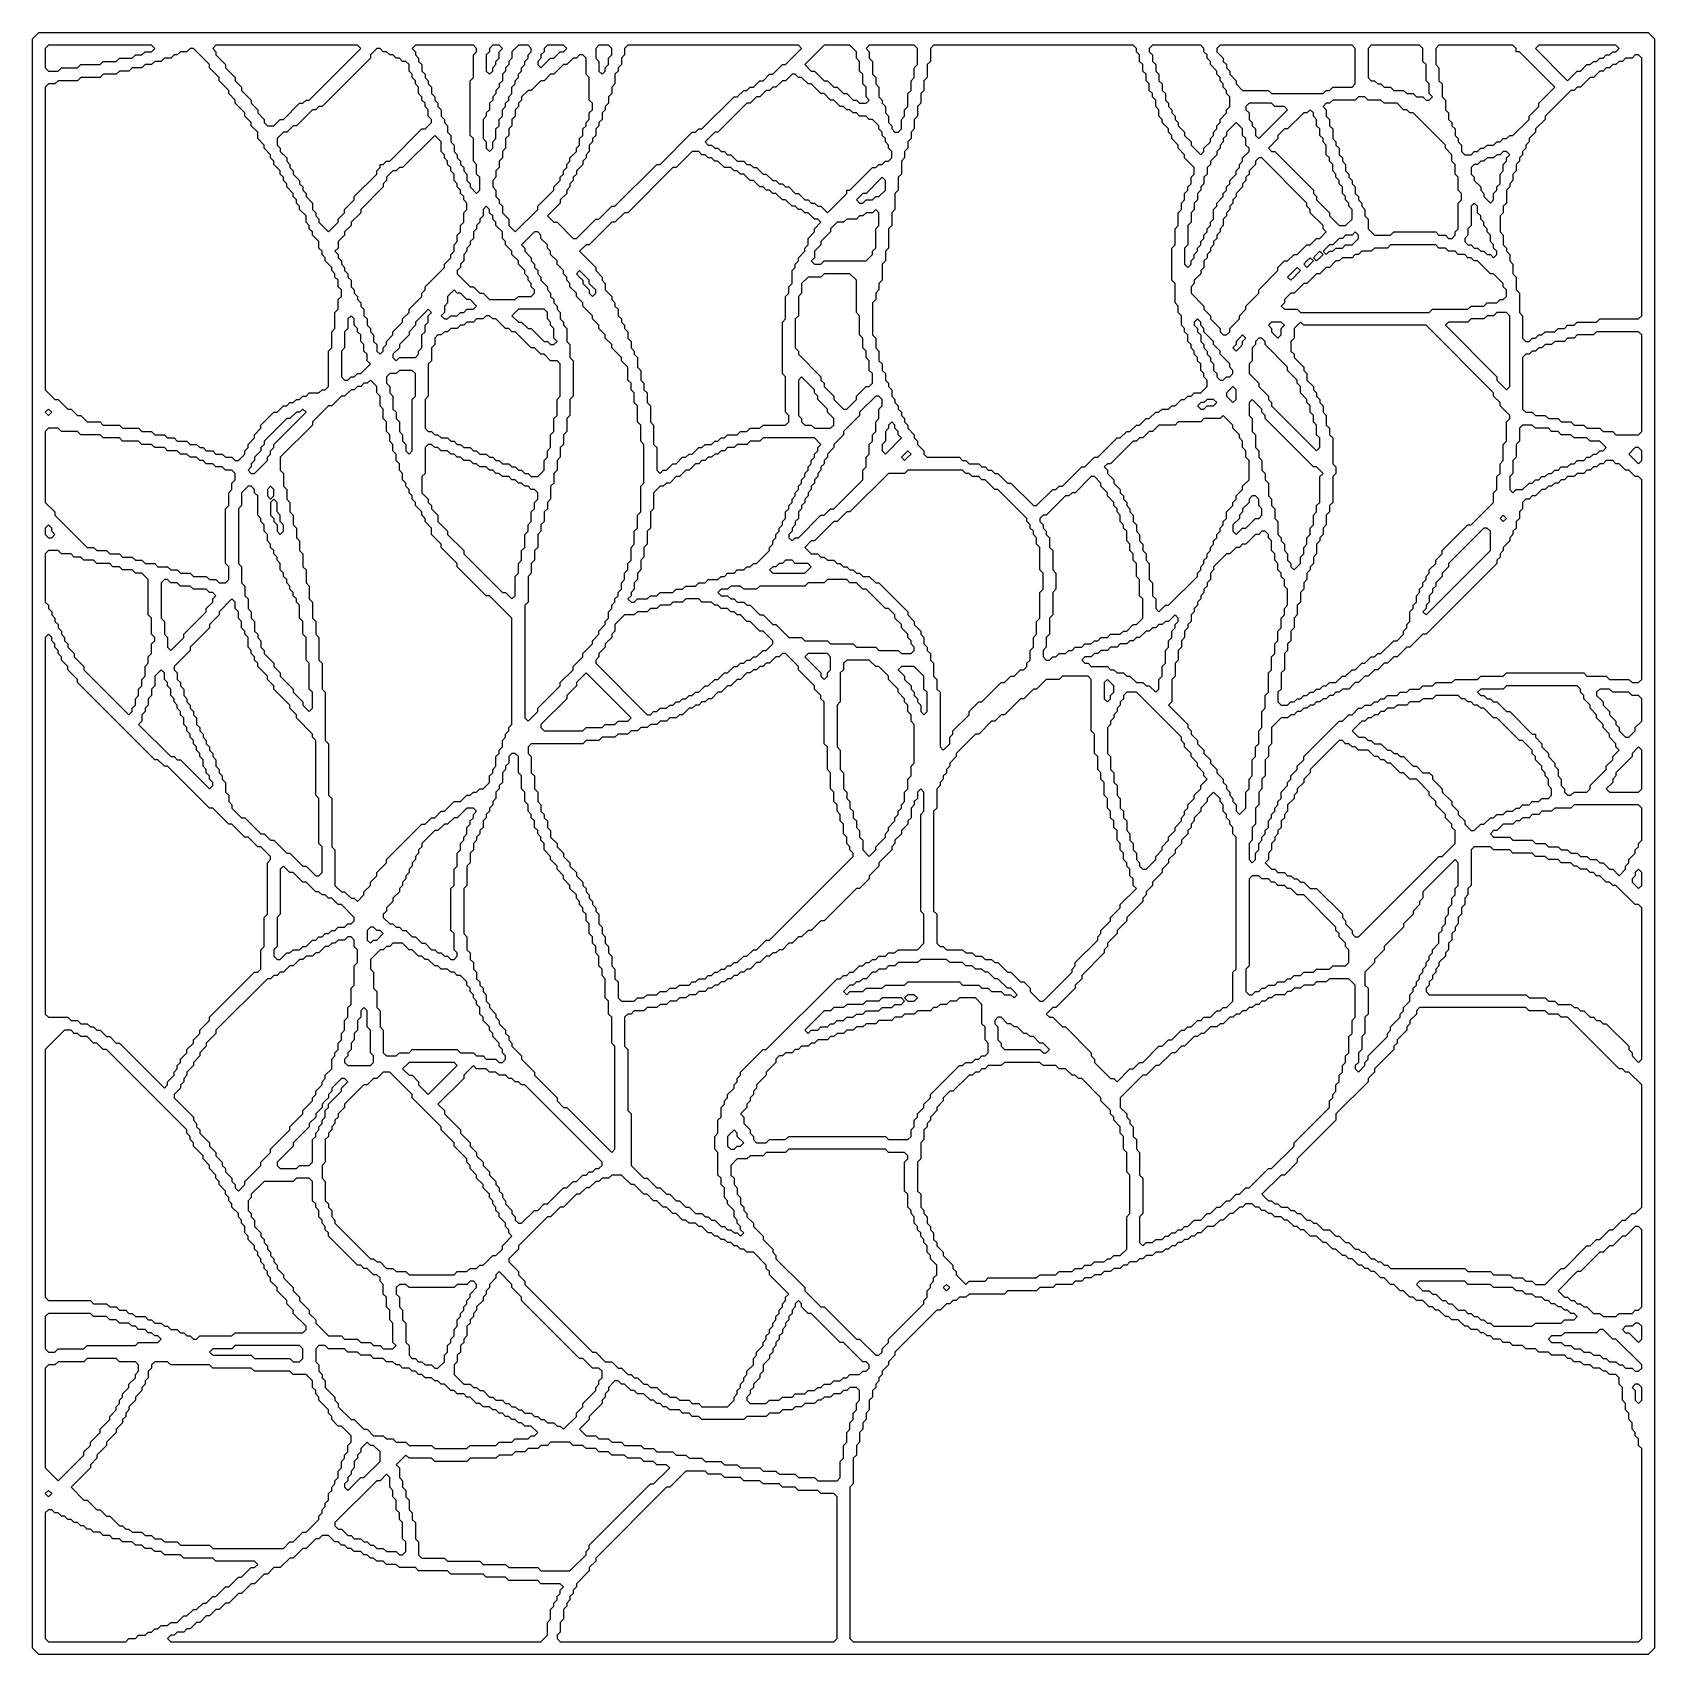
# Model space of a CAD drawing. Header units: millimetres. Extents: x 0 to 100, y 0 to 100.
import ezdxf

# ---------------------------------------------------------------- set-up
doc = ezdxf.new("R2010")
doc.units = ezdxf.units.MM
doc.layers.add('default', color=7, linetype='Continuous')

msp = doc.modelspace()

# ---------------------------------------------------------------- linework, layer by layer
at = {"layer": 'default'}
for points in [[(0, -0.4), (-0.4, 0), (-0.4, 100), (0, 100.4), (100, 100.4), (100.4, 100), (100.4, 0), (100, -0.4), (0, -0.4)], [(6.4, 99), (6.6, 99.2), (7, 99.2), (7.2, 99.4), (7, 99.6), (0.6, 99.6), (0.4, 99.4), (0.4, 98.2), (0.6, 98), (1.2, 98), (1.4, 98.2), (2.4, 98.2), (2.6, 98.4), (3.8, 98.4), (4, 98.6), (4.8, 98.6), (5, 98.8), (5.8, 98.8), (6, 99), (6.4, 99)], [(1.2, 77.6), (1.8, 77), (2, 77), (2.4, 76.6), (2.6, 76.6), (3, 76.2), (3.8, 76.2), (4, 76), (5, 76), (5.2, 75.8), (6.2, 75.8), (6.4, 75.6), (7, 75.6), (7.2, 75.4), (7.8, 75.4), (8, 75.2), (8.4, 75.2), (8.6, 75), (9.2, 75), (9.4, 74.8), (9.8, 74.8), (10, 74.6), (10.2, 74.6), (10.4, 74.4), (10.8, 74.4), (11, 74.2), (11.4, 74.2), (11.6, 74), (12, 74), (12.2, 73.8), (12.4, 73.8), (12.8, 74.2), (12.8, 74.4), (13, 74.6), (13, 74.8), (13.4, 75.2), (13.4, 75.4), (13.8, 75.8), (13.8, 76), (14.6, 76.8), (14.8, 76.8), (15.2, 77.2), (15.4, 77.2), (15.6, 77.4), (15.8, 77.4), (16, 77.6), (16.2, 77.6), (16.4, 77.8), (16.6, 77.8), (16.8, 78), (17.4, 78), (17.6, 78.2), (17.8, 78.2), (18, 78.4), (18, 80.6), (18.2, 80.8), (18.2, 81.8), (18.4, 82), (18.4, 83), (18.6, 83.2), (18.6, 83.8), (18.8, 84), (18.8, 84.4), (18.6, 84.6), (18.6, 85), (18.4, 85.2), (18.4, 85.4), (18.2, 85.6), (18.2, 85.8), (17.8, 86.2), (17.8, 86.4), (17.6, 86.6), (17.6, 86.8), (17.4, 87), (17.4, 87.4), (17, 87.8), (17, 88), (16.8, 88.2), (16.8, 88.4), (16.6, 88.6), (16.6, 89), (16.2, 89.4), (16.2, 89.6), (16, 89.8), (16, 90), (15.8, 90.2), (15.8, 90.4), (15.4, 90.8), (15.4, 91), (15.2, 91.2), (15.2, 91.4), (15, 91.6), (15, 91.8), (14.6, 92.2), (14.6, 92.4), (14.4, 92.6), (14.4, 92.8), (14, 93.2), (14, 93.4), (13.6, 93.8), (13.6, 94.2), (13.2, 94.6), (13.2, 94.8), (12.8, 95.2), (12.8, 95.4), (12.2, 96), (12.2, 96.2), (11.8, 96.6), (11.8, 96.8), (11.2, 97.4), (11.2, 97.6), (10.6, 98.2), (10.6, 98.4), (9.6, 99.4), (9.4, 99.4), (9.2, 99.2), (8.8, 99.2), (8.6, 99), (8.4, 99), (8.2, 98.8), (7.8, 98.8), (7.6, 98.6), (7.2, 98.6), (7, 98.4), (6.6, 98.4), (6.4, 98.2), (5.8, 98.2), (5.6, 98), (5, 98), (4.8, 97.8), (4, 97.8), (3.8, 97.6), (2.6, 97.6), (2.4, 97.4), (1.2, 97.4), (1, 97.2), (0.6, 97.2), (0.4, 97), (0.4, 78.2), (1, 77.6), (1.2, 77.6)], [(12.6, 96.8), (13.2, 96.2), (13.2, 96), (13.6, 95.6), (13.6, 95.4), (14, 95), (14, 94.8), (14.2, 94.6), (14.6, 94.6), (15, 95), (15.2, 95), (16.2, 96), (16.4, 96), (16.6, 96.2), (16.8, 96.2), (20, 99.4), (19.8, 99.6), (11, 99.6), (10.8, 99.4), (11, 99.2), (11, 99), (11.6, 98.4), (11.6, 98.2), (12.2, 97.6), (12.2, 97.4), (12.6, 97), (12.6, 96.8)], [(24.4, 94.8), (24.4, 95), (24.2, 95.2), (24.2, 95.6), (24, 95.8), (24, 96), (23.8, 96.2), (23.8, 96.4), (23.6, 96.6), (23.6, 97), (23.4, 97.2), (23.4, 97.4), (23.2, 97.6), (23.2, 97.8), (23, 98), (23, 98.4), (22.8, 98.6), (22.6, 98.6), (22.4, 98.8), (22.2, 98.8), (22, 99), (21.8, 99), (21.6, 99.2), (21.4, 99.2), (21.2, 99.4), (21, 99.4), (20.6, 99), (20.6, 98.8), (17.6, 95.8), (17.4, 95.8), (17.2, 95.6), (17, 95.6), (16, 94.6), (15.8, 94.6), (15.4, 94.2), (15.2, 94.2), (14.8, 93.8), (14.8, 93.4), (15, 93.2), (15, 93), (15.4, 92.6), (15.4, 92.4), (15.6, 92.2), (15.6, 92), (15.8, 91.8), (15.8, 91.6), (16.2, 91.2), (16.2, 91), (16.4, 90.8), (16.4, 90.6), (16.6, 90.4), (16.6, 90.2), (17, 89.8), (17, 89.4), (17.2, 89.2), (17.2, 89), (17.4, 88.8), (17.4, 88.6), (18, 88), (18.6, 88.6), (18.6, 88.8), (19, 89.2), (19, 89.4), (19.6, 90), (19.6, 90.2), (21, 91.6), (21, 91.8), (21.2, 92), (21.2, 92.2), (21.4, 92.2), (21.6, 92.4), (21.8, 92.4), (23.8, 94.4), (24, 94.4), (24.4, 94.8)], [(23.4, 99.6), (23.2, 99.4), (23.4, 99.2), (23.4, 99), (23.6, 98.8), (23.6, 98.6), (23.8, 98.4), (23.8, 98), (24, 97.8), (24, 97.6), (24.2, 97.4), (24.2, 97.2), (24.4, 97), (24.4, 96.6), (24.6, 96.4), (24.6, 96.2), (24.8, 96), (24.8, 95.8), (25, 95.6), (25, 95.2), (25.2, 95), (25.2, 94.8), (25.4, 94.6), (25.4, 94.2), (25.6, 94), (25.6, 93.6), (25.8, 93.4), (25.8, 93), (26, 92.8), (26, 92.6), (26.2, 92.4), (26.2, 92.2), (26.4, 92), (26.4, 91.8), (26.6, 91.6), (26.6, 91.2), (26.8, 91), (26.8, 90.8), (27.2, 90.4), (27.4, 90.6), (27.4, 91.4), (27.2, 91.6), (27.2, 92.2), (27, 92.4), (27, 93.8), (26.8, 94), (26.8, 97.4), (27, 97.6), (27, 99), (27.2, 99.2), (27.2, 99.4), (27, 99.6), (23.4, 99.6)], [(30, 98), (30, 98.2), (30.2, 98.4), (30.2, 98.6), (30.4, 98.8), (30.4, 99), (30.6, 99.2), (30.6, 99.4), (30.4, 99.6), (29.8, 99.6), (29.4, 99.2), (29.4, 98.8), (29.2, 98.6), (29.2, 98.4), (29, 98.2), (29, 98), (28.8, 97.8), (28.8, 97.4), (28.6, 97.2), (28.6, 97), (28.4, 96.8), (28.4, 96.6), (28.2, 96.4), (28.2, 96.2), (28, 96), (28, 95.6), (27.8, 95.4), (27.8, 95.2), (27.6, 95), (27.6, 93.8), (27.8, 93.6), (27.8, 93.2), (28, 93), (28.2, 93.2), (28.2, 93.6), (28.4, 93.8), (28.4, 94.4), (28.6, 94.6), (28.6, 95), (28.8, 95.2), (28.8, 95.6), (29, 95.8), (29, 96), (29.2, 96.2), (29.2, 96.4), (29.4, 96.6), (29.4, 97), (29.6, 97.2), (29.6, 97.4), (29.8, 97.6), (29.8, 97.8), (30, 98)], [(27.8, 99), (27.8, 98), (28, 97.8), (28.2, 98), (28.2, 98.2), (28.4, 98.4), (28.4, 98.6), (28.6, 98.8), (28.6, 99.2), (28.8, 99.4), (28.6, 99.6), (28.2, 99.6), (28, 99.4), (28, 99.2), (27.8, 99)], [(34, 97.8), (34, 98.8), (33.8, 99), (33.6, 99), (33.4, 98.8), (33.2, 98.8), (32.8, 98.4), (32.6, 98.4), (32, 97.8), (31.8, 97.8), (31.4, 97.4), (31.2, 97.4), (30.6, 96.8), (30.4, 96.8), (30, 96.4), (30, 96.2), (29.8, 96), (29.8, 95.8), (29.6, 95.6), (29.6, 95.2), (29.4, 95), (29.4, 94.6), (29.2, 94.4), (29.2, 94), (29, 93.8), (29, 93.2), (28.8, 93), (28.8, 92.6), (28.6, 92.4), (28.6, 92), (28.4, 91.8), (28.4, 91.4), (28.2, 91.2), (28.2, 90.8), (28.4, 90.6), (28.4, 90.2), (28.6, 90), (28.6, 89.8), (28.8, 89.6), (28.8, 89.2), (29.2, 88.8), (29.2, 88.4), (29.6, 88), (31, 89.4), (31, 89.6), (32, 90.6), (32, 90.8), (32.4, 91.2), (32.4, 91.4), (32.6, 91.6), (32.6, 91.8), (32.8, 92), (32.8, 92.2), (33, 92.4), (33, 92.6), (33.4, 93), (33.4, 93.2), (33.6, 93.4), (33.6, 93.8), (33.8, 94), (33.8, 94.4), (34, 94.6), (34, 94.8), (34.2, 95), (34.2, 95.4), (34.4, 95.6), (34.4, 96), (34.2, 96.2), (34.2, 97.6), (34, 97.8)], [(31.8, 98.8), (32, 98.8), (32.4, 99.2), (32.6, 99.2), (32.8, 99.4), (32.6, 99.6), (31.6, 99.6), (31.4, 99.4), (31.4, 99.2), (31.2, 99), (31.2, 98.8), (31, 98.6), (31, 98.4), (31.2, 98.2), (31.8, 98.8)], [(36.6, 99.6), (36.4, 99.4), (36.4, 99), (36.2, 98.8), (36.2, 98.4), (36, 98.2), (36, 98), (35.8, 97.8), (35.8, 97.2), (35.6, 97), (35.6, 96.6), (35.4, 96.4), (35.4, 96), (35.2, 95.8), (35.2, 95.6), (35, 95.4), (35, 95), (34.8, 94.8), (34.8, 94.6), (34.6, 94.4), (34.6, 94), (34.4, 93.8), (34.4, 93.6), (34.2, 93.4), (34.2, 93), (34, 92.8), (34, 92.6), (33.8, 92.4), (33.8, 92.2), (33.4, 91.8), (33.4, 91.6), (33.2, 91.4), (33.2, 91.2), (33, 91), (33, 90.8), (32.8, 90.6), (32.8, 90.4), (32.4, 90), (32.4, 89.8), (31.6, 89), (32, 88.6), (32.2, 88.6), (33.2, 87.6), (33.4, 87.6), (34.6, 88.8), (34.8, 88.8), (35.6, 89.6), (35.8, 89.6), (38.4, 92.2), (38.6, 92.2), (40.6, 94.2), (40.8, 94.2), (41, 94.4), (41.2, 94.4), (43.2, 96.4), (43.4, 96.4), (43.8, 96.8), (44, 96.8), (44.2, 97), (44.4, 97), (44.8, 97.4), (45, 97.4), (45.4, 97.8), (45.6, 97.8), (46.2, 98.4), (46.4, 98.4), (47.4, 99.4), (47.2, 99.6), (36.6, 99.6)], [(34.8, 98), (35, 97.8), (35.2, 98), (35.2, 98.2), (35.4, 98.4), (35.4, 98.8), (35.6, 99), (35.6, 99.4), (35.4, 99.6), (34.8, 99.6), (34.6, 99.4), (34.6, 98.8), (34.8, 98.6), (34.8, 98)], [(51, 98.6), (50.8, 98.8), (50.8, 99.2), (50.4, 99.6), (48.8, 99.6), (47.6, 98.4), (48, 98), (48.2, 98), (48.8, 97.4), (49, 97.4), (49.4, 97), (49.6, 97), (50, 96.6), (50.2, 96.6), (50.6, 96.2), (50.8, 96.2), (51, 96), (51.4, 96), (51.6, 96.2), (51.4, 96.4), (51.4, 97), (51.2, 97.2), (51.2, 97.8), (51, 98), (51, 98.6)], [(54.2, 97.4), (54.4, 97.6), (54.4, 98.2), (54.6, 98.4), (54.6, 99.4), (54.4, 99.6), (51.6, 99.6), (51.4, 99.4), (51.6, 99.2), (51.6, 98.8), (51.8, 98.6), (51.8, 97.8), (52, 97.6), (52, 97.2), (52.2, 97), (52.2, 96.4), (52.4, 96.2), (52.4, 96), (52.6, 95.8), (52.6, 95.4), (52.8, 95.2), (52.8, 94.8), (53, 94.6), (53, 94.4), (53.2, 94.2), (53.4, 94.2), (53.6, 94.4), (53.6, 95), (53.8, 95.2), (53.8, 95.6), (54, 95.8), (54, 96.6), (54.2, 96.8), (54.2, 97.4)], [(54.6, 95.2), (54.4, 95), (54.4, 94.4), (54.2, 94.2), (54.2, 93.8), (54, 93.6), (54, 93.2), (53.8, 93), (53.8, 92.6), (53.6, 92.4), (53.6, 91.6), (53.4, 91.4), (53.4, 90.6), (53.2, 90.4), (53.2, 89.4), (53, 89.2), (53, 88.4), (52.8, 88.2), (52.8, 87), (52.6, 86.8), (52.6, 86.2), (52.4, 86), (52.4, 85), (52.2, 84.8), (52.2, 84.4), (52, 84.2), (52, 83.8), (51.8, 83.6), (51.8, 81.6), (52, 81.4), (52, 80.8), (52.2, 80.6), (52.2, 80), (52.4, 79.8), (52.4, 79.4), (52.6, 79.2), (52.6, 78.8), (52.8, 78.6), (52.8, 78.4), (53, 78.2), (53, 77.8), (53.2, 77.6), (53.2, 77.4), (53.4, 77.2), (53.4, 77), (53.6, 76.8), (53.6, 76.6), (53.8, 76.4), (53.8, 76.2), (54, 76), (54, 75.8), (54.4, 75.4), (54.4, 75.2), (54.6, 75), (54.6, 74.8), (55, 74.4), (55, 74.2), (55.2, 74), (57.2, 74), (57.4, 73.8), (57.6, 73.8), (57.8, 73.6), (58.4, 73.6), (58.6, 73.4), (58.8, 73.4), (59, 73.2), (59.2, 73.2), (59.4, 73), (59.6, 73), (60.2, 72.4), (60.4, 72.4), (61.8, 71), (62, 71), (63, 72), (63.2, 72), (63.4, 72.2), (63.6, 72.2), (64.8, 73.4), (65, 73.4), (65.6, 74), (65.8, 74), (67, 75.2), (67.2, 75.2), (67.6, 75.6), (67.8, 75.6), (68.2, 76), (68.4, 76), (68.8, 76.4), (69, 76.4), (69.4, 76.8), (69.6, 76.8), (69.8, 77), (70.2, 77), (70.4, 77.2), (70.6, 77.2), (71, 77.6), (71.2, 77.6), (71.4, 77.8), (71.6, 77.8), (71.8, 78), (72.2, 78), (72.6, 78.4), (72.6, 78.8), (72.4, 79), (72.4, 79.2), (72.2, 79.4), (72.2, 79.8), (72, 80), (72, 80.2), (71.8, 80.4), (71.8, 80.6), (71.6, 80.8), (71.6, 81), (71.4, 81.2), (71.4, 81.6), (71.2, 81.8), (71.2, 82), (71, 82.2), (71, 82.8), (70.8, 83), (70.8, 83.4), (70.6, 83.6), (70.6, 84.8), (70.4, 85), (70.4, 87), (70.6, 87.2), (70.6, 88.2), (70.8, 88.4), (70.8, 89.2), (71, 89.4), (71, 89.8), (71.2, 90), (71.2, 90.4), (71.4, 90.6), (71.4, 90.8), (71.6, 91), (71.6, 91.4), (71.8, 91.6), (71.8, 92), (71.2, 92.6), (71.2, 92.8), (70.8, 93.2), (70.8, 93.4), (70.4, 93.8), (70.4, 94), (70.2, 94.2), (70.2, 94.4), (69.8, 94.8), (69.8, 95), (69.6, 95.2), (69.6, 95.6), (69.4, 95.8), (69.4, 96.2), (69.2, 96.4), (69.2, 96.6), (69, 96.8), (69, 97.2), (68.8, 97.4), (68.8, 97.8), (68.6, 98), (68.6, 98.4), (68.4, 98.6), (68.4, 99), (68.2, 99.2), (68.2, 99.4), (68, 99.6), (55.6, 99.6), (55.4, 99.4), (55.4, 98.6), (55.2, 98.4), (55.2, 97.6), (55, 97.4), (55, 96.8), (54.8, 96.6), (54.8, 96), (54.6, 95.8), (54.6, 95.2)], [(73, 94.2), (73.2, 94.4), (73.2, 94.6), (73.4, 94.8), (73.4, 95), (73.8, 95.4), (73.8, 95.6), (74, 95.8), (74, 96.4), (73.8, 96.6), (73.8, 96.8), (73.6, 97), (73.6, 97.2), (73.4, 97.4), (73.4, 97.6), (73.2, 97.8), (73.2, 98), (72.8, 98.4), (72.8, 98.6), (72.6, 98.8), (72.6, 99), (72.4, 99.2), (72.4, 99.4), (72.2, 99.6), (69.2, 99.6), (69, 99.4), (69, 99.2), (69.2, 99), (69.2, 98.6), (69.4, 98.4), (69.4, 98), (69.6, 97.8), (69.6, 97.4), (69.8, 97.2), (69.8, 96.8), (70, 96.6), (70, 96.2), (70.2, 96), (70.2, 95.8), (70.4, 95.6), (70.4, 95.4), (70.6, 95.2), (70.6, 95), (70.8, 94.8), (70.8, 94.6), (71.2, 94.2), (71.2, 94), (71.6, 93.6), (71.6, 93.4), (72.2, 92.8), (72.4, 93), (72.4, 93.2), (72.8, 93.6), (72.8, 93.8), (73, 94), (73, 94.2)], [(80, 96.8), (80.2, 96.8), (80.4, 97), (81.6, 97), (81.8, 97.2), (81.8, 99.4), (81.6, 99.6), (73.4, 99.6), (73.2, 99.4), (73.2, 99.2), (73.6, 98.8), (73.6, 98.6), (73.8, 98.4), (73.8, 98.2), (74, 98), (74, 97.8), (74.4, 97.4), (74.4, 97.2), (74.8, 96.8), (76.4, 96.8), (76.6, 96.6), (79.8, 96.6), (80, 96.8)], [(86.6, 96.4), (86.4, 96.6), (86.4, 97.2), (86.2, 97.4), (86.2, 98.4), (86, 98.6), (86, 99.4), (85.8, 99.6), (82.8, 99.6), (82.6, 99.4), (82.6, 97.6), (82.8, 97.4), (83, 97.4), (83.2, 97.2), (83.4, 97.2), (83.6, 97), (84, 97), (84.2, 96.8), (84.8, 96.8), (85, 96.6), (85.4, 96.6), (85.6, 96.4), (86, 96.4), (86.2, 96.2), (86.4, 96.2), (86.6, 96.4)], [(89.4, 93), (89.6, 93.2), (89.8, 93.2), (90, 93.4), (90.4, 93.4), (90.6, 93.6), (90.8, 93.6), (91, 93.8), (91.2, 93.8), (91.4, 94), (91.6, 94), (92.6, 95), (92.6, 95.2), (93.2, 95.8), (93.2, 96), (94.2, 97), (92, 99.2), (91.8, 99.2), (91.8, 99.4), (91.6, 99.6), (87, 99.6), (86.8, 99.4), (86.8, 98.4), (87, 98.2), (87, 97.4), (87.2, 97.2), (87.2, 96.4), (87.4, 96.2), (87.4, 95.6), (87.6, 95.4), (87.6, 95), (87.8, 94.8), (87.8, 94.6), (88, 94.4), (88, 94), (88.2, 93.8), (88.2, 93.6), (88.4, 93.4), (88.4, 93), (88.6, 92.8), (89, 92.8), (89.2, 93), (89.4, 93)], [(91, 87.8), (91, 87.2), (91.2, 87), (91.2, 86.8), (91.4, 86.6), (91.4, 86.2), (91.6, 86), (91.6, 85.4), (91.8, 85.2), (91.8, 84.4), (92, 84.2), (92, 83), (92.2, 82.8), (92.2, 81.4), (92.4, 81.2), (92.6, 81.2), (92.8, 81.4), (93, 81.4), (93.2, 81.6), (93.4, 81.6), (93.6, 81.8), (94.2, 81.8), (94.4, 82), (94.8, 82), (95, 82.2), (95.4, 82.2), (95.6, 82.4), (96.8, 82.4), (97, 82.6), (99.4, 82.6), (99.6, 82.8), (99.6, 98.8), (99.4, 99), (99.2, 99), (99, 98.8), (98.6, 98.8), (98.4, 98.6), (98.2, 98.6), (98, 98.4), (97.8, 98.4), (97.6, 98.2), (97.4, 98.2), (97.2, 98), (97, 98), (96.6, 97.6), (96.4, 97.6), (95.8, 97), (95.6, 97), (95.4, 96.8), (95.2, 96.8), (93.6, 95.2), (93.6, 95), (93, 94.4), (93, 94.2), (92.6, 93.8), (92.6, 93.6), (92.4, 93.4), (92.4, 93.2), (92.2, 93), (92.2, 92.8), (92, 92.6), (92, 92.4), (91.8, 92.2), (91.8, 91.8), (91.6, 91.6), (91.6, 91.2), (91.4, 91), (91.4, 90.8), (91.2, 90.6), (91.2, 89.8), (91, 89.6), (91, 89.2), (90.8, 89), (90.8, 88), (91, 87.8)], [(97.6, 99), (97.8, 99.2), (98, 99.2), (98.2, 99.4), (98, 99.6), (93.2, 99.6), (93, 99.4), (95, 97.4), (95.6, 98), (95.8, 98), (96.2, 98.4), (96.4, 98.4), (96.6, 98.6), (96.8, 98.6), (97, 98.8), (97.2, 98.8), (97.4, 99), (97.6, 99)], [(50.2, 90.4), (50.2, 90.6), (50.4, 90.6), (51.8, 92), (52, 92), (52.2, 92.2), (52.4, 92.2), (52.6, 92.4), (52.8, 92.4), (53, 92.6), (53, 93), (52.8, 93.2), (52.8, 93.4), (52.6, 93.6), (52.6, 93.8), (52.4, 94), (52.4, 94.2), (52.2, 94.4), (52.2, 94.6), (51.8, 95), (51.6, 95), (51.4, 95.2), (51, 95.2), (50.8, 95.4), (50.6, 95.4), (50.4, 95.6), (50.2, 95.6), (50, 95.8), (49.8, 95.8), (49.4, 96.2), (49.2, 96.2), (48.8, 96.6), (48.6, 96.6), (48, 97.2), (47.8, 97.2), (47.4, 97.6), (47.2, 97.6), (47, 97.8), (46.8, 97.8), (46.4, 97.4), (46.2, 97.4), (45.8, 97), (45.6, 97), (45.4, 96.8), (45.2, 96.8), (44.8, 96.4), (44.6, 96.4), (44.2, 96), (44, 96), (42.2, 94.2), (42, 94.2), (41.4, 93.6), (41.6, 93.4), (41.8, 93.4), (42, 93.2), (42.2, 93.2), (42.4, 93), (42.6, 93), (42.8, 92.8), (43, 92.8), (43.4, 92.4), (43.8, 92.4), (44, 92.2), (44.2, 92.2), (44.4, 92), (44.6, 92), (45, 91.6), (45.2, 91.6), (45.6, 91.2), (45.8, 91.2), (46, 91), (46.2, 91), (46.4, 90.8), (46.6, 90.8), (47, 90.4), (47.2, 90.4), (47.6, 90), (47.8, 90), (48, 89.8), (48.2, 89.8), (48.4, 89.6), (48.6, 89.6), (49, 89.2), (50.2, 90.4)], [(75.2, 96), (75, 95.8), (75, 95.6), (75.2, 95.4), (75.2, 95), (75.4, 94.8), (75.4, 94.6), (75.6, 94.4), (75.6, 94), (75.8, 93.8), (77.6, 95.6), (77.4, 95.8), (76.8, 95.8), (76.6, 96), (75.2, 96)], [(80, 95.2), (80.2, 95), (80.2, 94.6), (80.4, 94.4), (80.4, 93.8), (80.6, 93.6), (80.6, 93.4), (80.8, 93.2), (80.8, 92.8), (81, 92.6), (81, 92.4), (81.2, 92.2), (81.2, 91.8), (81.4, 91.6), (81.4, 91.4), (81.6, 91.2), (81.6, 91), (81.8, 90.8), (81.8, 90.4), (82, 90.2), (82, 90), (82.2, 89.8), (82.2, 89.6), (82.4, 89.4), (82.4, 89), (82.6, 88.8), (82.6, 88.2), (83, 87.8), (84, 87.8), (84.2, 88), (86.8, 88), (87, 87.8), (87.4, 87.8), (87.6, 87.6), (87.8, 87.6), (88, 87.8), (88, 88), (88.2, 88.2), (88.2, 89.8), (88.4, 90), (88.4, 90.4), (88.2, 90.6), (88.2, 91.4), (88, 91.6), (88, 92.2), (87.8, 92.4), (87.8, 92.8), (87.4, 93.2), (87.4, 93.4), (85.4, 95.4), (85.2, 95.4), (85, 95.6), (84.8, 95.6), (84.4, 96), (83.6, 96), (83.4, 96.2), (82.6, 96.2), (82.4, 96.4), (82, 96.4), (81.8, 96.2), (80.4, 96.2), (80.2, 96), (80, 96), (79.8, 95.8), (80, 95.6), (80, 95.2)], [(74, 91), (74, 91.2), (74.4, 91.6), (74.4, 91.8), (74.6, 92), (74.6, 92.2), (74.8, 92.4), (74.8, 92.6), (75.2, 93), (75.2, 93.2), (75, 93.4), (75, 93.8), (74.8, 94), (74.8, 94.4), (74.4, 94.8), (73.8, 94.2), (73.8, 94), (73.6, 93.8), (73.6, 93.6), (73.4, 93.4), (73.4, 93.2), (73.2, 93), (73.2, 92.8), (72.8, 92.4), (72.8, 92.2), (72.6, 92), (72.6, 91.6), (72.4, 91.4), (72.4, 91), (72.2, 90.8), (72.2, 90.6), (72, 90.4), (72, 90), (71.8, 89.8), (71.8, 89.4), (71.6, 89.2), (71.6, 88.6), (71.4, 88.4), (71.4, 87.2), (71.2, 87), (71.2, 86), (71.4, 85.8), (71.6, 86), (71.6, 86.2), (71.8, 86.4), (71.8, 86.6), (72, 86.8), (72, 87), (72.2, 87.2), (72.2, 87.4), (72.4, 87.6), (72.4, 87.8), (72.6, 88), (72.6, 88.2), (72.8, 88.4), (72.8, 88.6), (73, 88.8), (73, 89.4), (73.2, 89.6), (73.2, 89.8), (73.6, 90.2), (73.6, 90.4), (73.8, 90.6), (73.8, 90.8), (74, 91)], [(77, 93.8), (76.4, 93.2), (76.6, 93), (76.8, 93), (79.2, 90.6), (79.2, 90.4), (79.4, 90.2), (79.4, 90), (80.2, 89.2), (80.2, 89), (80.8, 88.4), (81.2, 88.4), (81.6, 88.8), (81.6, 89.4), (81.4, 89.6), (81.4, 89.8), (81.2, 90), (81.2, 90.2), (81, 90.4), (81, 90.8), (80.8, 91), (80.8, 91.2), (80.6, 91.4), (80.6, 91.6), (80.4, 91.8), (80.4, 92.2), (80.2, 92.4), (80.2, 92.6), (80, 92.8), (80, 93.4), (79.8, 93.6), (79.8, 93.8), (79.6, 94), (79.6, 94.4), (79.4, 94.6), (79.4, 95), (79.2, 95.2), (79.2, 95.4), (79, 95.6), (78.8, 95.4), (78.6, 95.4), (77.6, 94.4), (77.4, 94.4), (77, 94), (77, 93.8)], [(25.4, 92.4), (25.2, 92.6), (25.2, 92.8), (25, 93), (25, 93.6), (24.6, 94), (22.6, 92), (22.4, 92), (22.2, 91.8), (22, 91.8), (21.6, 91.4), (21.6, 91.2), (21.4, 91), (21.4, 90.8), (20, 89.4), (20, 89.2), (19.4, 88.6), (19.4, 88.4), (19, 88), (19, 87.8), (18.6, 87.4), (18.6, 87), (18.4, 86.8), (18.6, 86.6), (18.6, 86.4), (18.8, 86.2), (18.8, 86), (19, 85.8), (19, 85.6), (19.2, 85.4), (19.2, 85.2), (19.4, 85), (19.4, 84.6), (19.6, 84.4), (19.6, 84.2), (19.8, 84), (19.8, 83.8), (20, 83.6), (20, 83.4), (20.2, 83.2), (20.2, 82.8), (20.4, 82.6), (20.4, 82.2), (20.6, 82), (20.6, 81.8), (20.8, 81.6), (20.8, 81.2), (21, 81), (21, 80.6), (21.2, 80.4), (21.4, 80.6), (21.4, 80.8), (21.6, 81), (21.6, 81.2), (22, 81.6), (22, 81.8), (22.6, 82.4), (22.6, 82.6), (23, 83), (23, 83.2), (23.8, 84), (23.8, 84.2), (24, 84.4), (24, 84.6), (25.2, 85.8), (25.2, 86), (25.6, 86.4), (25.6, 86.6), (25.8, 86.8), (25.8, 87.2), (26, 87.4), (26, 87.8), (26.2, 88), (26.2, 88.4), (26.4, 88.6), (26.4, 89.2), (26.6, 89.4), (26.6, 89.8), (26.4, 90), (26.4, 90.2), (26.2, 90.4), (26.2, 90.6), (26, 90.8), (26, 91), (25.8, 91.2), (25.8, 91.6), (25.6, 91.8), (25.6, 92), (25.4, 92.2), (25.4, 92.4)], [(37, 80.6), (37, 80.4), (37.2, 80.2), (37.2, 79.6), (37.4, 79.4), (37.4, 78.8), (37.6, 78.6), (37.6, 78.2), (37.8, 78), (37.8, 77.4), (38, 77.2), (38, 76.2), (38.2, 76), (38.2, 74.8), (38.4, 74.6), (38.4, 73.2), (38.6, 73), (38.8, 73.2), (39, 73.2), (39.4, 73.6), (39.6, 73.6), (40, 74), (40.2, 74), (40.4, 74.2), (40.6, 74.2), (41, 74.6), (41.2, 74.6), (41.4, 74.8), (41.8, 74.8), (42, 75), (42.2, 75), (42.4, 75.2), (42.6, 75.2), (42.8, 75.4), (43.4, 75.4), (43.6, 75.6), (44, 75.6), (44.2, 75.8), (44.8, 75.8), (45, 76), (46.4, 76), (46.6, 76.2), (46.6, 76.6), (46.4, 76.8), (46.4, 79), (46.2, 79.2), (46.2, 82.4), (46.4, 82.6), (46.4, 84), (46.6, 84.2), (46.6, 84.6), (46.8, 84.8), (46.8, 85.6), (47, 85.8), (47, 86), (47.2, 86.2), (47.2, 86.4), (47.6, 86.8), (47.6, 87), (47.8, 87.2), (47.8, 87.6), (48.2, 88), (48.2, 88.2), (48.6, 88.6), (48.4, 88.8), (48.2, 88.8), (47.8, 89.2), (47.6, 89.2), (47.4, 89.4), (47.2, 89.4), (47, 89.6), (46.8, 89.6), (46.4, 90), (46.2, 90), (45.8, 90.4), (45.6, 90.4), (45.4, 90.6), (45.2, 90.6), (45, 90.8), (44.8, 90.8), (44.4, 91.2), (44.2, 91.2), (43.8, 91.6), (43.6, 91.6), (43.4, 91.8), (43.2, 91.8), (43, 92), (42.6, 92), (42.2, 92.4), (42, 92.4), (41.8, 92.6), (41.6, 92.6), (41.4, 92.8), (41.2, 92.8), (41, 93), (40.6, 93), (39.6, 92), (39.4, 92), (36.6, 89.2), (36.4, 89.2), (35.8, 88.6), (35.6, 88.6), (34.2, 87.2), (34, 87.2), (33.6, 86.8), (34.6, 85.8), (34.6, 85.6), (35, 85.2), (35, 85), (35.2, 84.8), (35.2, 84.4), (35.6, 84), (35.6, 83.8), (35.8, 83.6), (35.8, 83.4), (36, 83.2), (36, 82.8), (36.2, 82.6), (36.2, 82.4), (36.4, 82.2), (36.4, 82), (36.6, 81.8), (36.6, 81.4), (36.8, 81.2), (36.8, 80.8), (37, 80.6)], [(89.6, 92.4), (89.4, 92.2), (89.2, 92.2), (89, 92), (89, 91.6), (89.2, 91.4), (89.2, 91.2), (89.6, 90.8), (89.6, 90.6), (89.8, 90.4), (89.8, 90.2), (90.2, 89.8), (90.4, 90), (90.4, 90.4), (90.6, 90.6), (90.6, 90.8), (90.8, 91), (90.8, 91.6), (91, 91.8), (91, 92.2), (91.2, 92.4), (91.2, 92.6), (91.4, 92.8), (91.2, 93), (91, 93), (90.8, 92.8), (90.6, 92.8), (90.4, 92.6), (90, 92.6), (89.8, 92.4), (89.6, 92.4)], [(72.4, 83.2), (72.8, 82.8), (72.8, 82.6), (73.4, 82), (73.4, 81.8), (73.6, 81.6), (73.8, 81.6), (74, 81.8), (74, 82), (74.6, 82.6), (74.6, 82.8), (75, 83.2), (75, 83.4), (75.8, 84.2), (75.8, 84.4), (77, 85.6), (77, 85.8), (77.4, 86.2), (77.6, 86.2), (78, 86.6), (78.2, 86.6), (78.8, 87.2), (79, 87.2), (79.4, 87.6), (79.6, 87.6), (80, 88), (79.8, 88.2), (79.8, 88.4), (79, 89.2), (79, 89.4), (78.8, 89.6), (78.8, 89.8), (76, 92.6), (75.8, 92.6), (75.6, 92.4), (75.6, 92.2), (75.2, 91.8), (75.2, 91.6), (75, 91.4), (75, 91.2), (74.8, 91), (74.8, 90.8), (74.4, 90.4), (74.4, 90.2), (74.2, 90), (74.2, 89.8), (74, 89.6), (74, 89.4), (73.8, 89.2), (73.8, 89), (73.6, 88.8), (73.6, 88.4), (73.4, 88.2), (73.4, 88), (73.2, 87.8), (73.2, 87.6), (73, 87.4), (73, 87.2), (72.8, 87), (72.8, 86.8), (72.6, 86.6), (72.6, 86.4), (72.4, 86.2), (72.4, 85.8), (72.2, 85.6), (72.2, 85.4), (71.8, 85), (71.8, 84.8), (71.6, 84.6), (71.6, 84.2), (72.4, 83.4), (72.4, 83.2)], [(50.8, 90), (51, 89.8), (51.2, 89.8), (51.4, 90), (51.8, 90), (52, 90.2), (52.2, 90.2), (52.6, 90.6), (52.6, 91.2), (52.4, 91.4), (51.4, 90.4), (51.2, 90.4), (50.8, 90)], [(90, 88), (90, 88.2), (89.8, 88.4), (89.8, 88.6), (89.6, 88.8), (89.6, 89), (89.4, 89.2), (89.4, 89.6), (89.2, 89.8), (89, 89.6), (89, 88.4), (88.8, 88.2), (88.8, 87.8), (88.6, 87.6), (88.6, 87.4), (88.8, 87.2), (89, 87.2), (89.2, 87), (89.4, 87), (89.6, 86.8), (89.8, 86.8), (90, 86.6), (90.2, 86.6), (90.4, 86.4), (90.6, 86.6), (90.6, 86.8), (90.4, 87), (90.4, 87.2), (90.2, 87.4), (90.2, 87.8), (90, 88)], [(26.8, 84.6), (27, 84.6), (27.4, 84.2), (27.6, 84.2), (28, 83.8), (29.6, 83.8), (29.8, 84), (30.6, 84), (30.8, 84.2), (30.8, 84.4), (30.6, 84.6), (30.6, 84.8), (30.4, 85), (30.4, 85.2), (30.2, 85.4), (30.2, 85.6), (29.8, 86), (29.8, 86.2), (29.4, 86.6), (29.4, 86.8), (29, 87.2), (29, 87.4), (28.8, 87.6), (28.8, 88), (28.4, 88.4), (28.4, 88.6), (28.2, 88.8), (28.2, 89), (28, 89.2), (28, 89.4), (27.8, 89.6), (27.6, 89.4), (27.6, 89), (27.4, 88.8), (27.4, 88.6), (27.2, 88.4), (27.2, 88.2), (27, 88), (27, 87.6), (26.8, 87.4), (26.8, 87.2), (26.6, 87), (26.6, 86.8), (26.4, 86.6), (26.4, 86.2), (26.2, 86), (26.2, 85.8), (26, 85.6), (26, 85.4), (26.8, 84.6)], [(48.2, 86.8), (48.2, 86.4), (48, 86.2), (48.2, 86), (48.6, 86), (48.8, 86.2), (51.4, 86.2), (51.8, 86.6), (51.8, 86.8), (52, 87), (52, 88.2), (52.2, 88.4), (52.2, 89.2), (52, 89.4), (51.8, 89.2), (51.4, 89.2), (51.2, 89), (51, 89), (50.8, 88.8), (50.2, 88.8), (50, 88.6), (49.6, 88.6), (49.2, 88.2), (49.2, 88), (48.6, 87.4), (48.6, 87.2), (48.2, 86.8)], [(30.8, 88), (30, 87.2), (30.2, 87), (30.2, 86.8), (30.6, 86.4), (30.6, 86.2), (30.8, 86), (30.8, 85.8), (31, 85.6), (31, 85.4), (31.2, 85.2), (31.2, 85), (31.6, 84.6), (31.6, 84.4), (31.8, 84.2), (31.8, 84), (32, 83.8), (32, 83.6), (32.2, 83.4), (32.2, 83.2), (32.4, 83), (32.4, 82.6), (32.6, 82.4), (32.6, 82.2), (32.8, 82), (32.8, 81.2), (33, 81), (33, 80.2), (33.2, 80), (33.2, 77.8), (33, 77.6), (33, 76.6), (32.8, 76.4), (32.8, 75.6), (32.6, 75.4), (32.6, 74.8), (32.4, 74.6), (32.4, 74), (32.2, 73.8), (32.2, 73.2), (32, 73), (32, 72.4), (31.8, 72.2), (31.8, 71.4), (31.6, 71.2), (31.6, 70.8), (31.4, 70.6), (31.4, 70), (31.2, 69.8), (31.2, 69.4), (31, 69.2), (31, 68.4), (30.8, 68.2), (30.8, 67.6), (30.6, 67.4), (30.6, 66.8), (30.4, 66.6), (30.4, 65), (30.2, 64.8), (30.2, 57.8), (30.4, 57.6), (31, 58.2), (31, 58.4), (32.4, 59.8), (32.4, 60), (33.2, 60.8), (33.2, 61), (33.8, 61.6), (33.8, 61.8), (34.4, 62.4), (34.4, 62.6), (34.8, 63), (34.8, 63.2), (35.2, 63.6), (35.2, 63.8), (35.4, 64), (35.4, 64.4), (35.6, 64.6), (35.6, 64.8), (35.8, 65), (35.8, 65.2), (36, 65.4), (36, 65.6), (36.2, 65.8), (36.2, 66.2), (36.4, 66.4), (36.4, 66.8), (36.6, 67), (36.6, 67.4), (36.8, 67.6), (36.8, 68.4), (37, 68.6), (37, 69.4), (37.2, 69.6), (37.2, 70.4), (37.4, 70.6), (37.4, 72.2), (37.6, 72.4), (37.6, 74.8), (37.4, 75), (37.4, 76), (37.2, 76.2), (37.2, 77.2), (37, 77.4), (37, 78), (36.8, 78.2), (36.8, 78.6), (36.6, 78.8), (36.6, 79.6), (36.2, 80), (36.2, 80.2), (35.6, 80.8), (35.6, 81), (35.2, 81.4), (35.2, 81.6), (34.8, 82), (34.8, 82.2), (34.4, 82.6), (34.4, 82.8), (33.8, 83.4), (33.8, 83.6), (33.4, 84), (33.4, 84.2), (33, 84.6), (33, 84.8), (32.8, 85), (32.8, 85.2), (32.6, 85.4), (32.6, 85.6), (32.2, 86), (32.2, 86.2), (31.8, 86.6), (31.8, 86.8), (31.6, 87), (31.6, 87.2), (31.2, 87.6), (31.2, 87.8), (31, 88), (30.8, 88)], [(80.2, 86.8), (80.4, 86.8), (80.6, 87), (81, 87), (81.2, 87.2), (81.6, 87.2), (82, 87.6), (82, 87.8), (81.8, 88), (81.6, 87.8), (81.2, 87.8), (81, 87.6), (80.8, 87.6), (80.4, 87.2), (80.2, 87.2), (80, 87), (79.8, 86.8), (80, 86.6), (80.2, 86.8)], [(80, 85.8), (79.6, 85.4), (79.4, 85.4), (78.8, 84.8), (78.6, 84.8), (78, 84.2), (77.8, 84.2), (77.4, 83.8), (77.4, 83.6), (77.2, 83.4), (77.4, 83.2), (78.2, 83.2), (78.4, 83), (86.4, 83), (86.6, 83.2), (88.8, 83.2), (89, 83.4), (89.8, 83.4), (90, 83.6), (90.6, 83.6), (90.8, 83.8), (91, 83.8), (91.2, 84), (91.2, 84.4), (91, 84.6), (91, 84.8), (90.4, 85.4), (90.2, 85.4), (89.4, 86.2), (89.2, 86.2), (89, 86.4), (88.8, 86.4), (88.6, 86.6), (88.2, 86.6), (88, 86.8), (87.6, 86.8), (87.4, 87), (87, 87), (86.8, 87.2), (84, 87.2), (83.8, 87), (83, 87), (82.8, 86.8), (82.2, 86.8), (82, 86.6), (81.8, 86.6), (81.6, 86.4), (81, 86.4), (80.8, 86.2), (80.6, 86.2), (80.2, 85.8), (80, 85.8)], [(79.6, 86.4), (79.8, 86.6), (79.6, 86.8), (79.4, 86.6), (79.2, 86.4), (79.4, 86.2), (79.6, 86.4)], [(77.8, 85), (78, 85.2), (78.2, 85.4), (78.4, 85.6), (78.2, 85.8), (78, 85.6), (77.8, 85.4), (77.6, 85.2), (77.8, 85)], [(78.6, 86), (78.8, 85.8), (79, 86), (79.2, 86.2), (79, 86.4), (78.8, 86.2), (78.6, 86)], [(33.6, 85.2), (33.8, 85), (33.8, 84.8), (34, 84.6), (34.2, 84.4), (34.2, 84.2), (34.4, 84), (34.6, 84.2), (34.6, 84.4), (34.4, 84.6), (34.2, 84.8), (34.2, 85), (34, 85.2), (33.8, 85.4), (33.6, 85.6), (33.4, 85.4), (33.6, 85.2)], [(51, 81.6), (51, 82.8), (50.8, 83), (50.8, 85), (50.4, 85.4), (48.8, 85.4), (48.6, 85.2), (47.8, 85.2), (47.4, 84.8), (47.4, 84.2), (47.2, 84), (47.2, 82.8), (47, 82.6), (47, 80.8), (47.2, 80.6), (47.2, 80.4), (48.6, 79), (48.6, 78.8), (48.8, 78.6), (48.8, 78.4), (49.4, 77.8), (49.4, 77.6), (50, 77), (50.2, 77), (50.8, 77.6), (50.8, 77.8), (51.4, 78.4), (51.6, 78.4), (51.8, 78.6), (51.8, 79.2), (51.6, 79.4), (51.6, 80), (51.4, 80.2), (51.4, 80.6), (51.2, 80.8), (51.2, 81.4), (51, 81.6)], [(26.6, 83.2), (27, 83.2), (27.2, 83.4), (26.8, 83.8), (26.6, 83.8), (26.2, 84.2), (26, 84.2), (25.8, 84.4), (25.4, 84), (25.4, 83.6), (25.2, 83.4), (25.2, 83), (25, 82.8), (25.2, 82.6), (25.4, 82.6), (25.6, 82.8), (26, 82.8), (26.2, 83), (26.4, 83), (26.6, 83.2)], [(20.6, 79.8), (20.4, 80), (20.4, 80.4), (20.2, 80.6), (20.2, 81), (20, 81.2), (20, 81.6), (19.8, 81.8), (19.8, 82), (19.6, 82.2), (19.6, 82.6), (19.4, 82.8), (19.2, 82.6), (19.2, 82), (19, 81.8), (19, 80.8), (18.8, 80.6), (18.8, 79), (19, 78.8), (19.2, 78.8), (19.4, 79), (19.6, 79), (19.8, 79.2), (20, 79.2), (20.6, 79.8)], [(24, 81.8), (24, 82.2), (24.2, 82.4), (24.2, 82.8), (24.4, 83), (24.2, 83.2), (24, 83), (23.4, 82.4), (23.4, 82.2), (23, 81.8), (23, 81.6), (22.4, 81), (22.4, 80.8), (22, 80.4), (22, 80.2), (22.2, 80), (22.4, 80.2), (23.4, 80.2), (23.6, 80.4), (23.6, 80.6), (23.8, 80.8), (23.8, 81.6), (24, 81.8)], [(26.6, 82.4), (26.4, 82.2), (26.2, 82.2), (26, 82), (25.6, 82), (25.4, 81.8), (25.2, 81.8), (25, 81.6), (24.8, 81.6), (24.6, 81.4), (24.6, 81), (24.4, 80.8), (24.4, 80), (24.2, 79.8), (24.2, 77.8), (24, 77.6), (24, 75.8), (24.2, 75.6), (24.4, 75.6), (24.6, 75.4), (24.8, 75.4), (25, 75.2), (25.4, 75.2), (25.6, 75), (25.8, 75), (26, 74.8), (26.2, 74.8), (26.4, 74.6), (26.8, 74.6), (27, 74.4), (27.2, 74.4), (27.4, 74.2), (27.8, 74.2), (28, 74), (28.2, 74), (28.4, 73.8), (28.6, 73.8), (28.8, 73.6), (29.2, 73.6), (29.4, 73.4), (29.6, 73.4), (29.8, 73.2), (30, 73.2), (30.2, 73), (30.4, 73), (30.6, 72.8), (31, 72.8), (31.4, 73.2), (31.4, 73.8), (31.6, 74), (31.6, 74.4), (31.8, 74.6), (31.8, 75.4), (32, 75.6), (32, 76.4), (32.2, 76.6), (32.2, 77.6), (32.4, 77.8), (32.4, 79.8), (32.2, 80), (31.8, 80), (31.4, 80.4), (31.2, 80.4), (30.8, 80.8), (30.6, 80.8), (29.6, 81.8), (29.4, 81.8), (29.2, 82), (29, 82), (28.4, 82.6), (28.2, 82.6), (28, 82.8), (27.8, 82.8), (27.6, 82.6), (27.2, 82.6), (27, 82.4), (26.6, 82.4)], [(31.8, 82.4), (31.6, 82.6), (31.6, 83), (31.4, 83.2), (29.8, 83.2), (29.4, 82.8), (29.8, 82.4), (30, 82.4), (30.4, 82), (30.6, 82), (31.4, 81.2), (31.6, 81.2), (31.8, 81), (32, 81), (32.2, 81.2), (32, 81.4), (32, 82), (31.8, 82.2), (31.8, 82.4)], [(91.2, 78.2), (91.4, 78.4), (91.4, 82.8), (91.2, 83), (90.6, 83), (90.4, 82.8), (90, 82.8), (89.8, 82.6), (89, 82.6), (88.8, 82.4), (87.6, 82.4), (87.4, 82.2), (90.6, 79), (90.6, 78.8), (91.2, 78.2)], [(73.4, 80.6), (73, 81), (73, 81.2), (72.4, 81.8), (72.4, 82), (72.2, 82.2), (72.2, 82.4), (72, 82.6), (71.8, 82.4), (71.8, 82.2), (72, 82), (72, 81.8), (72.2, 81.6), (72.2, 81.2), (72.4, 81), (72.4, 80.8), (72.6, 80.6), (72.6, 80.4), (72.8, 80.2), (72.8, 80), (73, 79.8), (73, 79.4), (73.2, 79.2), (73.2, 79), (73.4, 78.8), (73.6, 78.8), (73.8, 79), (74, 79), (74.2, 79.2), (74.2, 79.4), (74, 79.6), (74, 79.8), (73.4, 80.4), (73.4, 80.6)], [(77.2, 81.6), (77.2, 82), (77.4, 82.2), (77.2, 82.4), (76.6, 82.4), (76.4, 82.2), (76.6, 82), (76.6, 81.8), (77, 81.4), (77.2, 81.6)], [(79.4, 78), (79.4, 77.8), (79.6, 77.6), (79.6, 77.4), (79.8, 77.2), (79.8, 76.8), (80, 76.6), (80, 76), (80.2, 75.8), (80.2, 75.4), (80.4, 75.2), (80.4, 73.6), (80.6, 73.4), (80.6, 73), (80.4, 72.8), (80.4, 71.2), (80.2, 71), (80.2, 70.6), (80, 70.4), (80, 69.8), (79.8, 69.6), (79.8, 69.2), (79.6, 69), (79.6, 68.8), (79.4, 68.6), (79.4, 68), (79.2, 67.8), (79.2, 67.4), (79, 67.2), (79, 67), (78.8, 66.8), (78.8, 66.4), (78.6, 66.2), (78.6, 65.8), (78.4, 65.6), (78.4, 65), (78.2, 64.8), (78.2, 64.2), (78, 64), (78, 63.4), (77.8, 63.2), (77.8, 62.6), (77.6, 62.4), (77.6, 62), (77.4, 61.8), (77.4, 60.8), (77.2, 60.6), (77.2, 59.6), (77, 59.4), (77, 58.8), (77.2, 58.6), (77.6, 58.6), (77.8, 58.8), (78, 58.8), (78.2, 59), (78.4, 59), (78.6, 59.2), (78.8, 59.2), (79, 59.4), (79.2, 59.4), (79.4, 59.6), (79.6, 59.6), (79.8, 59.8), (80, 59.8), (80.2, 60), (80.6, 60), (81, 60.4), (81.2, 60.4), (81.6, 60.8), (81.8, 60.8), (82.2, 61.2), (82.4, 61.2), (82.8, 61.6), (83, 61.6), (83.2, 61.8), (83.4, 61.8), (84.2, 62.6), (84.4, 62.6), (84.8, 63), (84.8, 63.2), (85, 63.4), (85, 63.6), (85.2, 63.8), (85.2, 64.4), (85.4, 64.6), (85.4, 64.8), (85.6, 65), (85.6, 65.4), (85.8, 65.6), (85.8, 65.8), (86, 66), (86, 66.2), (86.2, 66.4), (86.2, 66.6), (86.4, 66.8), (86.4, 67), (86.8, 67.4), (86.8, 67.6), (87.2, 68), (87.2, 68.2), (88.8, 69.8), (89, 69.8), (90.4, 71.2), (90.4, 71.8), (90.6, 72), (90.6, 72.8), (90.8, 73), (90.8, 73.6), (91, 73.8), (91, 74.8), (91.2, 75), (91.2, 76.2), (91.4, 76.4), (91.4, 76.6), (90.8, 77.2), (90.8, 77.4), (90.4, 77.8), (90.4, 78), (86.2, 82.2), (78.6, 82.2), (78.4, 82.4), (78, 82), (78, 81.4), (77.8, 81.2), (77.8, 80.6), (78, 80.4), (78, 80.2), (78.6, 79.6), (78.6, 79.4), (78.8, 79.2), (78.8, 78.8), (79.2, 78.4), (79.2, 78.2), (79.4, 78)], [(95, 81.4), (94.8, 81.2), (94.2, 81.2), (94, 81), (93.6, 81), (93.4, 80.8), (93.2, 80.8), (93, 80.6), (92.8, 80.6), (92.6, 80.4), (92.4, 80.4), (92.2, 80.2), (92.2, 77), (92.4, 76.8), (92.8, 76.8), (93, 76.6), (93.6, 76.6), (93.8, 76.4), (94.4, 76.4), (94.6, 76.2), (95.2, 76.2), (95.4, 76), (96, 76), (96.2, 75.8), (97, 75.8), (97.2, 75.6), (97.8, 75.6), (98, 75.4), (99.4, 75.4), (99.6, 75.6), (99.6, 81.6), (99.4, 81.8), (96.8, 81.8), (96.6, 81.6), (95.6, 81.6), (95.4, 81.4), (95, 81.4)], [(74.6, 81.4), (74.4, 81.2), (74.4, 81), (74.2, 80.8), (74.4, 80.6), (74.6, 80.8), (74.8, 81), (74.8, 81.2), (75, 81.4), (74.8, 81.6), (74.6, 81.4)], [(76.2, 81.2), (76, 81.4), (75.8, 81.4), (75.6, 81.2), (75.6, 81), (75.4, 80.8), (75.4, 80), (75.2, 79.8), (75.2, 79.2), (75.8, 78.6), (75.8, 78.4), (76.4, 77.8), (76.4, 77.6), (76.6, 77.4), (76.6, 77.2), (79.4, 74.4), (79.6, 74.6), (79.6, 75.2), (79.4, 75.4), (79.4, 76), (79.2, 76.2), (79.2, 76.6), (79, 76.8), (79, 77.2), (78.8, 77.4), (78.8, 77.6), (78.4, 78), (78.4, 78.4), (78.2, 78.6), (78.2, 78.8), (77.6, 79.4), (77.6, 79.6), (76.2, 81), (76.2, 81.2)], [(22.2, 73.8), (22.2, 74.2), (22, 74.4), (22, 74.8), (21.8, 75), (21.8, 75.4), (21.6, 75.6), (21.6, 76.2), (21.4, 76.4), (21.4, 77), (21.2, 77.2), (21.2, 77.8), (21, 78), (21, 78.4), (20.6, 78.8), (20.4, 78.6), (20.2, 78.6), (20, 78.4), (19.8, 78.4), (19.6, 78.2), (19.4, 78.2), (19, 77.8), (18.8, 77.8), (18.2, 77.2), (18, 77.2), (17, 76.2), (17, 76), (15, 74), (15, 73.2), (15.2, 73), (15.2, 72.2), (15.4, 72), (15.4, 71.4), (15.6, 71.2), (15.6, 70.6), (15.8, 70.4), (15.8, 69.8), (16, 69.6), (16, 69), (16.2, 68.8), (16.2, 68.2), (16.4, 68), (16.4, 67.2), (16.6, 67), (16.6, 66.2), (16.8, 66), (16.8, 65.2), (17, 65), (17, 64), (17.2, 63.8), (17.2, 63), (17.4, 62.8), (17.4, 61.4), (17.6, 61.2), (17.6, 59.6), (17.8, 59.4), (17.8, 56.4), (18, 56.2), (18, 53), (18.2, 52.8), (18.2, 49.8), (18.4, 49.6), (18.4, 47.4), (18.8, 47), (19, 47), (19.4, 46.6), (19.6, 46.6), (19.8, 46.4), (20.2, 46.8), (20.2, 47), (20.6, 47.4), (20.6, 47.6), (21, 48), (21, 48.2), (21.6, 48.8), (21.6, 49), (23.8, 51.2), (24, 51.2), (24.4, 51.6), (24.6, 51.6), (25, 52), (25.2, 52), (25.8, 52.6), (26.2, 52.6), (26.6, 53), (26.8, 53), (27, 53.2), (27.2, 53.2), (27.4, 53.4), (27.6, 53.4), (28, 53.8), (28, 54.2), (28.2, 54.4), (28.2, 54.6), (28.4, 54.8), (28.4, 55.4), (28.6, 55.6), (28.6, 55.8), (28.8, 56), (28.8, 56.4), (29, 56.6), (29, 56.8), (29.2, 57), (29.2, 57.2), (29.4, 57.4), (29.4, 64), (28, 65.4), (27.8, 65.4), (26, 67.2), (26, 67.4), (25, 68.4), (25, 68.6), (24.4, 69.2), (24.4, 69.6), (24, 70), (24, 70.2), (23.8, 70.4), (23.8, 70.6), (23.4, 71), (23.4, 71.2), (23.2, 71.4), (23.2, 71.6), (23, 71.8), (23, 72), (22.8, 72.2), (22.8, 72.4), (22.6, 72.6), (22.6, 73), (22.4, 73.2), (22.4, 73.6), (22.2, 73.8)], [(22.8, 74.4), (23, 74.2), (23.2, 74.4), (23.2, 77.6), (23.4, 77.8), (23.4, 79.2), (23.2, 79.4), (22.4, 79.4), (22.2, 79.2), (21.8, 79.2), (21.6, 79), (21.6, 78.6), (21.8, 78.4), (21.8, 78), (22, 77.8), (22, 77), (22.2, 76.8), (22.2, 76.4), (22.4, 76.2), (22.4, 75.6), (22.6, 75.4), (22.6, 75), (22.8, 74.8), (22.8, 74.4)], [(48, 76), (48.2, 75.8), (49.2, 75.8), (49.4, 76), (49.4, 76.4), (49, 76.8), (49, 77), (48.4, 77.6), (48.4, 77.8), (48.2, 78), (48.2, 78.2), (47.4, 79), (47.2, 78.8), (47.2, 76.6), (47.4, 76.4), (47.4, 76.2), (47.6, 76), (48, 76)], [(47.6, 71.4), (47.6, 71.2), (47.4, 71), (47.4, 70.8), (47.2, 70.6), (47.2, 70.2), (47, 70), (47, 69.8), (46.8, 69.6), (46.8, 69.4), (46.6, 69.2), (46.6, 69), (46.8, 68.8), (47, 69), (47.2, 69), (48.6, 70.4), (48.8, 70.4), (49.2, 70.8), (49.4, 70.8), (51.2, 72.6), (51.2, 73.2), (51.4, 73.4), (51.4, 74), (51.6, 74.2), (51.6, 74.8), (51.8, 75), (51.8, 75.4), (52, 75.6), (52, 76.2), (52.2, 76.4), (52.2, 77), (52.4, 77.2), (52.4, 77.6), (52.2, 77.8), (52, 77.8), (51, 76.8), (51, 76.6), (50, 75.6), (50, 75.4), (49.4, 74.8), (49.4, 74.6), (49, 74.2), (49, 74), (48.8, 73.8), (48.8, 73.6), (48.6, 73.4), (48.6, 73.2), (48.4, 73), (48.4, 72.8), (48.2, 72.6), (48.2, 72.4), (48, 72.2), (48, 72), (47.8, 71.8), (47.8, 71.6), (47.6, 71.4)], [(73.8, 77.8), (74.2, 77.4), (74.4, 77.6), (74.4, 78.2), (74.2, 78.4), (73.8, 78), (73.8, 77.8)], [(0.4, 76.8), (0.6, 76.6), (0.8, 76.8), (0.6, 77), (0.4, 76.8)], [(13.2, 73.6), (13.2, 73.4), (13, 73.2), (13.2, 73), (13.4, 73), (14.2, 73.8), (14.2, 74), (14.4, 74.2), (14.4, 74.4), (14.6, 74.6), (14.6, 74.8), (16.4, 76.6), (16.6, 76.8), (16.4, 77), (16.2, 76.8), (16, 76.8), (15.6, 76.4), (15.4, 76.4), (14, 75), (14, 74.8), (13.8, 74.6), (13.8, 74.4), (13.4, 74), (13.4, 73.8), (13.2, 73.6)], [(73, 77.6), (72.6, 77.6), (72.4, 77.4), (72.2, 77.4), (72, 77.2), (72.2, 77), (72.4, 77), (72.6, 77.2), (73, 77.2), (73.2, 77.4), (73, 77.6)], [(77.4, 68.2), (77.6, 68), (77.6, 67.6), (77.8, 67.4), (77.8, 67.2), (78, 67), (78.4, 67.4), (78.4, 67.8), (78.6, 68), (78.6, 68.4), (78.8, 68.6), (78.8, 69), (79, 69.2), (79, 69.6), (79.2, 69.8), (79.2, 70.4), (79.4, 70.6), (79.4, 71), (79.6, 71.2), (79.6, 72.8), (79.8, 73), (79.4, 73.4), (79.2, 73.4), (76.2, 76.4), (76.2, 76.6), (76, 76.8), (76, 77), (75.4, 77.6), (75.2, 77.4), (75.2, 76.6), (75.4, 76.4), (75.4, 75.6), (75.6, 75.4), (75.6, 74.6), (75.8, 74.4), (75.8, 74), (76, 73.8), (76, 73.2), (76.2, 73), (76.2, 72.6), (76.4, 72.4), (76.4, 71.6), (76.6, 71.4), (76.6, 71), (76.8, 70.8), (76.8, 70.2), (77, 70), (77, 69.2), (77.2, 69), (77.2, 68.8), (77.4, 68.6), (77.4, 68.2)], [(6.4, 74.8), (6.2, 75), (5.2, 75), (5, 75.2), (4, 75.2), (3.8, 75.4), (2.6, 75.4), (2.4, 75.6), (1.4, 75.6), (1.2, 75.8), (0.6, 75.8), (0.4, 75.6), (0.4, 71.2), (1, 70.6), (1, 70.4), (3, 68.4), (3.4, 68.4), (3.6, 68.2), (4.2, 68.2), (4.4, 68), (5, 68), (5.2, 67.8), (5.8, 67.8), (6, 67.6), (6.4, 67.6), (6.6, 67.4), (7.2, 67.4), (7.4, 67.2), (8, 67.2), (8.2, 67), (8.6, 67), (8.8, 66.8), (9.4, 66.8), (9.6, 66.6), (10.4, 66.6), (10.6, 66.4), (11, 66.4), (11.2, 66.2), (11.6, 66.2), (11.8, 66.4), (11.8, 67.2), (11.6, 67.4), (11.6, 70.8), (11.8, 71), (11.8, 71.8), (12, 72), (12, 72.4), (12.2, 72.6), (12.2, 73), (12, 73.2), (11.6, 73.2), (11.4, 73.4), (11, 73.4), (10.8, 73.6), (10.4, 73.6), (10.2, 73.8), (10, 73.8), (9.8, 74), (9.4, 74), (9.2, 74.2), (8.8, 74.2), (8.6, 74.4), (8, 74.4), (7.8, 74.6), (7.2, 74.6), (7, 74.8), (6.4, 74.8)], [(52.4, 74.8), (52.4, 74.4), (52.6, 74.2), (53.6, 75.2), (53.4, 75.4), (53.4, 75.6), (53.2, 75.8), (53.2, 76), (53, 76.2), (52.8, 76), (52.8, 75.8), (52.6, 75.6), (52.6, 75), (52.4, 74.8)], [(72.4, 67.6), (72.6, 67.8), (72.6, 68), (72.8, 68.2), (72.8, 68.4), (73, 68.6), (73, 68.8), (73.2, 69), (73.2, 69.2), (73.4, 69.4), (73.4, 69.6), (73.6, 69.8), (73.6, 70), (73.8, 70.2), (73.8, 70.6), (74.2, 71), (74.2, 71.2), (74.4, 71.4), (74.4, 71.6), (74.8, 72), (74.8, 72.2), (75.2, 72.6), (75.2, 73.8), (75, 74), (75, 74.4), (74.8, 74.6), (74.8, 75), (74.6, 75.2), (74.6, 75.4), (74.2, 75.8), (74.2, 76), (73.6, 76.6), (73.4, 76.4), (72.4, 76.4), (72.2, 76.2), (70.8, 76.2), (70.6, 76), (69.6, 76), (69.2, 75.6), (69, 75.6), (68.6, 75.2), (68.4, 75.2), (68.2, 75), (68, 75), (66.6, 73.6), (66.4, 73.6), (66.2, 73.4), (66.4, 73.2), (66.4, 73), (66.8, 72.6), (66.8, 72.4), (67.2, 72), (67.2, 71.8), (67.4, 71.6), (67.4, 71.4), (67.6, 71.2), (67.6, 71), (67.8, 70.8), (67.8, 70.6), (68, 70.4), (68, 70), (68.2, 69.8), (68.2, 69.4), (68.4, 69.2), (68.4, 68.8), (68.6, 68.6), (68.6, 68.2), (68.8, 68), (68.8, 67.6), (69, 67.4), (69, 66.4), (69.2, 66.2), (69.2, 65.4), (69.4, 65.2), (69.4, 64.6), (69.6, 64.4), (70, 64.8), (70.2, 64.8), (72, 66.6), (72, 66.8), (72.2, 67), (72.2, 67.2), (72.4, 67.4), (72.4, 67.6)], [(95, 73.4), (95.2, 73.6), (95.4, 73.6), (95.6, 73.8), (96, 73.8), (96.2, 74), (96.4, 74), (96.6, 74.2), (96.8, 74.2), (97, 74.4), (97.2, 74.4), (97.4, 74.6), (97, 75), (96.4, 75), (96.2, 75.2), (95.4, 75.2), (95.2, 75.4), (94.6, 75.4), (94.4, 75.6), (94, 75.6), (93.8, 75.8), (93, 75.8), (92.8, 76), (92.2, 76), (92, 75.8), (92, 75), (91.8, 74.8), (91.8, 74), (91.6, 73.8), (91.6, 73), (91.4, 72.8), (91.4, 72), (91.6, 71.8), (91.8, 72), (92.2, 72), (92.6, 72.4), (92.8, 72.4), (93, 72.6), (93.2, 72.6), (93.4, 72.8), (93.6, 72.8), (93.8, 73), (94, 73), (94.2, 73.2), (94.4, 73.2), (94.6, 73.4), (95, 73.4)], [(27.4, 73.4), (27.2, 73.6), (27, 73.6), (26.8, 73.8), (26.4, 73.8), (26.2, 74), (26, 74), (25.8, 74.2), (25.6, 74.2), (25.4, 74.4), (25, 74.4), (24.8, 74.6), (24.6, 74.6), (24.4, 74.8), (24.2, 74.8), (24, 74.6), (24, 73), (23.8, 72.8), (23.8, 71.8), (24.2, 71.4), (24.2, 71.2), (24.4, 71), (24.4, 70.8), (24.8, 70.4), (24.8, 70), (25.4, 69.4), (25.4, 69.2), (26.4, 68.2), (26.4, 68), (28.8, 65.6), (29, 65.6), (29.4, 65.2), (29.6, 65.4), (29.6, 66.6), (29.8, 66.8), (29.8, 67.4), (30, 67.6), (30, 68.2), (30.2, 68.4), (30.2, 69.2), (30.4, 69.4), (30.4, 69.8), (30.6, 70), (30.6, 70.6), (30.8, 70.8), (30.8, 71.2), (31, 71.4), (31, 71.8), (30.8, 72), (30.6, 72), (30.4, 72.2), (30.2, 72.2), (30, 72.4), (29.8, 72.4), (29.6, 72.6), (29.4, 72.6), (29.2, 72.8), (28.8, 72.8), (28.6, 73), (28.4, 73), (28.2, 73.2), (28, 73.2), (27.8, 73.4), (27.4, 73.4)], [(37.4, 67.6), (37.4, 67), (37.2, 66.8), (37.2, 66.4), (37, 66.2), (37, 65.8), (36.8, 65.6), (36.8, 65.4), (36.6, 65.2), (36.8, 65), (37, 65), (37.2, 65.2), (37.8, 65.2), (38, 65.4), (38.4, 65.4), (38.6, 65.6), (39.4, 65.6), (39.6, 65.8), (40, 65.8), (40.2, 66), (40.8, 66), (41, 66.2), (41.4, 66.2), (41.6, 66.4), (42.2, 66.4), (42.4, 66.6), (42.6, 66.6), (42.8, 66.8), (43.2, 66.8), (43.4, 67), (43.8, 67), (44, 67.2), (44.2, 67.2), (44.4, 67.4), (44.6, 67.4), (45.4, 68.2), (45.4, 68.4), (45.6, 68.6), (45.6, 68.8), (45.8, 69), (45.8, 69.2), (46, 69.4), (46, 69.6), (46.2, 69.8), (46.2, 70), (46.4, 70.2), (46.4, 70.6), (46.6, 70.8), (46.6, 71), (46.8, 71.2), (46.8, 71.4), (47, 71.6), (47, 71.8), (47.2, 72), (47.2, 72.2), (47.4, 72.4), (47.4, 72.6), (47.6, 72.8), (47.6, 73), (47.8, 73.2), (47.8, 73.4), (48, 73.6), (48, 73.8), (48.2, 74), (48.2, 74.2), (48.4, 74.4), (48.4, 74.6), (48.6, 74.8), (48.2, 75.2), (45, 75.2), (44.8, 75), (44.2, 75), (44, 74.8), (43.4, 74.8), (43.2, 74.6), (42.8, 74.6), (42.6, 74.4), (42.4, 74.4), (42.2, 74.2), (42, 74.2), (41.8, 74), (41.6, 74), (41.4, 73.8), (41.2, 73.8), (41, 73.6), (40.8, 73.6), (40.4, 73.2), (40.2, 73.2), (39.8, 72.8), (39.6, 72.8), (39.2, 72.4), (39, 72.4), (38.8, 72.2), (38.6, 72.2), (38.2, 71.8), (38.2, 70.8), (38, 70.6), (38, 69.6), (37.8, 69.4), (37.8, 68.6), (37.6, 68.4), (37.6, 67.8), (37.4, 67.6)], [(99.4, 74.6), (99.2, 74.6), (98.8, 74.2), (99.4, 73.6), (99.6, 73.8), (99.6, 74.4), (99.4, 74.6)], [(53.8, 73.8), (54, 74), (54.2, 74.2), (54, 74.4), (53.8, 74.2), (53.6, 74), (53.8, 73.8)], [(98, 73.6), (97.8, 73.8), (97.4, 73.8), (97.2, 73.6), (97, 73.6), (96.8, 73.4), (96.6, 73.4), (96.4, 73.2), (96.2, 73.2), (96, 73), (95.6, 73), (95.4, 72.8), (95, 72.8), (94.8, 72.6), (94.6, 72.6), (94.4, 72.4), (94.2, 72.4), (94, 72.2), (93.8, 72.2), (93.6, 72), (93.4, 72), (93, 71.6), (92.8, 71.6), (92.6, 71.4), (92.4, 71.4), (92.2, 71.2), (92.2, 70.8), (92, 70.6), (92, 70.2), (91.8, 70), (91.8, 69.6), (91.6, 69.4), (91.6, 69.2), (91.4, 69), (91.4, 68.8), (91, 68.4), (91, 68.2), (90.8, 68), (90.8, 67.8), (90.6, 67.6), (90.6, 67.4), (86.2, 63), (86, 63), (85.2, 62.2), (85, 62.2), (84.4, 61.6), (84.2, 61.6), (83.8, 61.2), (83.6, 61.2), (83.2, 60.8), (83, 60.8), (82.6, 60.4), (82.4, 60.4), (82, 60), (81.8, 60), (81.4, 59.6), (81, 59.6), (80.8, 59.4), (80.6, 59.4), (80.4, 59.2), (80.2, 59.2), (80, 59), (79.8, 59), (79.6, 58.8), (79.4, 58.8), (79.2, 58.6), (79, 58.6), (78.8, 58.4), (78.6, 58.4), (78.4, 58.2), (78.2, 58.2), (78, 58), (77.8, 58), (77.6, 57.8), (77.2, 57.8), (76.6, 57.2), (76.6, 56.2), (76.4, 56), (76.4, 55.4), (76.2, 55.2), (76.2, 54.2), (76, 54), (76, 53.4), (75.8, 53.2), (75.8, 52.4), (75.6, 52.2), (75.6, 51.2), (75.4, 51), (75.4, 50.2), (75.2, 50), (75.2, 49), (75.4, 48.8), (75.6, 49), (75.6, 49.4), (75.8, 49.6), (75.8, 50), (76, 50.2), (76, 50.4), (76.2, 50.6), (76.2, 50.8), (76.4, 51), (76.4, 51.4), (76.6, 51.6), (76.6, 51.8), (76.8, 52), (76.8, 52.2), (77, 52.4), (77, 52.6), (77.2, 52.8), (77.2, 53.2), (77.6, 53.6), (77.6, 53.8), (77.8, 54), (77.8, 54.2), (78.2, 54.6), (78.2, 54.8), (78.6, 55.2), (78.6, 55.4), (80.8, 57.6), (81, 57.6), (81.4, 58), (81.6, 58), (82, 58.4), (82.2, 58.4), (82.4, 58.6), (82.8, 58.6), (83, 58.8), (83.2, 58.8), (83.4, 59), (83.6, 59), (83.8, 59.2), (84.4, 59.2), (84.6, 59.4), (85, 59.4), (85.2, 59.6), (85.8, 59.6), (86, 59.8), (86.6, 59.8), (86.8, 60), (87.8, 60), (88, 60.2), (89.4, 60.2), (89.6, 60.4), (91, 60.4), (91.2, 60.6), (96, 60.6), (96.2, 60.4), (97.4, 60.4), (97.6, 60.2), (98.8, 60.2), (99, 60), (99.4, 60), (99.6, 60.2), (99.6, 72.6), (99.4, 72.8), (99.2, 72.8), (98.8, 73.2), (98.6, 73.2), (98.2, 73.6), (98, 73.6)], [(54, 64.2), (54.4, 63.8), (54.4, 63.6), (54.8, 63.2), (54.8, 63), (55, 62.8), (55, 62.4), (55.2, 62.2), (55.2, 62), (55.4, 61.8), (55.4, 61.4), (55.6, 61.2), (55.6, 60.4), (55.8, 60.2), (55.8, 59.6), (56, 59.4), (56, 56), (56.2, 55.8), (56.6, 56.2), (56.6, 56.6), (56.8, 56.8), (56.8, 57), (57.8, 58), (57.8, 58.2), (58.4, 58.8), (58.6, 58.8), (59.8, 60), (60, 60), (60.4, 60.4), (60.6, 60.4), (61, 60.8), (61.2, 60.8), (61.4, 61), (61.4, 61.2), (61.6, 61.4), (61.6, 62), (61.8, 62.2), (61.8, 62.8), (62, 63), (62, 63.8), (62.2, 64), (62.2, 65.6), (62.4, 65.8), (62.4, 66.8), (62.2, 67), (62.2, 68.4), (62, 68.6), (62, 69), (61.8, 69.2), (61.8, 69.4), (61.6, 69.6), (61.6, 69.8), (61.4, 70), (61.4, 70.2), (59.6, 72), (59.4, 72), (58.8, 72.6), (58.6, 72.6), (58.4, 72.8), (58, 72.8), (57.8, 73), (57.6, 73), (57.4, 73.2), (54, 73.2), (53.8, 73), (52.8, 73), (50.4, 70.6), (50.2, 70.6), (49.6, 70), (49.4, 70), (48.2, 68.8), (48, 68.8), (47.6, 68.4), (48, 68), (48.4, 68), (48.6, 67.8), (48.8, 67.8), (49, 67.6), (49.4, 67.6), (49.6, 67.4), (49.8, 67.4), (50, 67.2), (50.2, 67.2), (50.4, 67), (50.6, 67), (50.8, 66.8), (51, 66.8), (51.2, 66.6), (51.6, 66.6), (52, 66.2), (52.2, 66.2), (54, 64.4), (54, 64.2)], [(65.8, 62.6), (66, 62.8), (66.4, 62.8), (66.6, 63), (67.2, 63), (67.4, 63.2), (67.6, 63.2), (68, 63.6), (68.2, 63.6), (68.6, 64), (68.6, 65.2), (68.4, 65.4), (68.4, 66.4), (68.2, 66.6), (68.2, 67.4), (68, 67.6), (68, 68), (67.8, 68.2), (67.8, 68.6), (67.6, 68.8), (67.6, 69.4), (67.4, 69.6), (67.4, 69.8), (67.2, 70), (67.2, 70.4), (67, 70.6), (67, 70.8), (66.8, 71), (66.8, 71.2), (66.4, 71.6), (66.4, 71.8), (66, 72.2), (66, 72.4), (65.6, 72.8), (65.4, 72.8), (64.4, 71.8), (64.2, 71.8), (64, 71.6), (63.8, 71.6), (62.6, 70.4), (62.4, 70.4), (62.2, 70.2), (62.2, 70), (62.4, 69.8), (62.4, 69.6), (62.6, 69.4), (62.6, 69.2), (62.8, 69), (62.8, 68.4), (63, 68.2), (63, 67), (63.2, 66.8), (63.2, 65.8), (63, 65.6), (63, 64.2), (62.8, 64), (62.8, 63), (62.6, 62.8), (62.6, 62.2), (62.4, 62), (62.4, 61.6), (62.6, 61.4), (62.8, 61.4), (63, 61.6), (63.2, 61.6), (63.4, 61.8), (63.8, 61.8), (64, 62), (64.2, 62), (64.4, 62.2), (64.8, 62.2), (65, 62.4), (65.4, 62.4), (65.6, 62.6), (65.8, 62.6)], [(15.8, 65.6), (15.6, 65.8), (15.6, 66), (15.4, 66.2), (15.4, 66.4), (15.2, 66.6), (15.2, 66.8), (15, 67), (15, 67.4), (14.8, 67.6), (14.8, 67.8), (14.6, 68), (14.6, 68.2), (14.4, 68.4), (14.4, 68.6), (14.2, 68.8), (14.2, 69.2), (14, 69.4), (14, 69.8), (13.8, 70), (13.8, 70.2), (13.6, 70.4), (13.6, 71.6), (13.4, 71.8), (13.4, 72), (13.2, 72.2), (13, 72.2), (12.6, 71.8), (12.6, 71), (12.4, 70.8), (12.4, 67.4), (12.6, 67.2), (12.6, 66.2), (12.8, 66), (12.8, 65.4), (13, 65.2), (13, 64.6), (13.2, 64.4), (13.2, 64), (13.4, 63.8), (13.4, 63.2), (13.6, 63), (13.6, 62.8), (13.8, 62.6), (13.8, 62.2), (14, 62), (14, 61.8), (14.6, 61.2), (14.6, 61), (15, 60.6), (15, 60.4), (15.8, 59.6), (15.8, 59.4), (16.4, 58.8), (16.4, 58.6), (16.8, 58.2), (17, 58.4), (17, 59.4), (16.8, 59.6), (16.8, 61.2), (16.6, 61.4), (16.6, 62.8), (16.4, 63), (16.4, 63.8), (16.2, 64), (16.2, 64.8), (16, 65), (16, 65.2), (15.8, 65.4), (15.8, 65.6)], [(14.4, 72.2), (14.2, 72), (14.2, 71.6), (14.4, 71.4), (14.6, 71.6), (14.6, 72), (14.4, 72.2)], [(76, 70.8), (75.8, 71), (75.8, 71.4), (75.6, 71.6), (75.4, 71.6), (75.2, 71.4), (75.2, 71.2), (74.8, 70.8), (74.8, 70.6), (74.6, 70.4), (74.6, 70.2), (74.2, 69.8), (74.2, 69.4), (74.4, 69.2), (74.8, 69.6), (75, 69.6), (75.6, 70.2), (75.8, 70.2), (76, 70.4), (76, 70.8)], [(14.8, 71.2), (14.6, 71.4), (14.4, 71.2), (14.4, 70.4), (14.6, 70.2), (14.6, 70), (14.8, 69.8), (14.8, 69.4), (15, 69.2), (15.2, 69.4), (15.2, 69.8), (15, 70), (15, 70.4), (14.8, 70.6), (14.8, 71.2)], [(0.8, 69.4), (0.8, 69.6), (0.6, 69.8), (0.4, 69.6), (0.4, 69.2), (0.6, 69), (0.8, 69), (1, 69.2), (0.8, 69.4)], [(86.2, 64.6), (86, 64.4), (86.2, 64.2), (86.4, 64.4), (90.2, 68.2), (90.2, 69.4), (90, 69.6), (89.8, 69.6), (87.6, 67.4), (87.6, 67.2), (87.2, 66.8), (87.2, 66.6), (86.8, 66.2), (86.8, 66), (86.6, 65.8), (86.6, 65.6), (86.4, 65.4), (86.4, 65), (86.2, 64.8), (86.2, 64.6)], [(90.8, 70.2), (91, 70), (91.2, 70.2), (91, 70.4), (90.8, 70.2)], [(71, 62.6), (71, 62.2), (70.8, 62), (70.8, 61.4), (70.6, 61.2), (70.6, 60.4), (70.4, 60.2), (70.4, 58.8), (70.2, 58.6), (71.4, 57.4), (71.4, 57.2), (71.6, 57), (71.6, 56.8), (72, 56.4), (72, 56.2), (72.4, 55.8), (72.4, 55.6), (72.8, 55.2), (72.8, 55), (73.2, 54.6), (73.2, 54.4), (73.6, 54), (73.6, 53.8), (73.8, 53.6), (73.8, 53.4), (74, 53.2), (74, 53), (74.2, 52.8), (74.2, 52.6), (74.4, 52.4), (74.4, 52), (74.6, 51.8), (75, 52.2), (75, 53.2), (75.2, 53.4), (75.2, 54), (75.4, 54.2), (75.4, 55.2), (75.6, 55.4), (75.6, 56), (75.8, 56.2), (75.8, 57), (76, 57.2), (76, 58.2), (76.2, 58.4), (76.2, 59.2), (76.4, 59.4), (76.4, 60.6), (76.6, 60.8), (76.6, 61.6), (76.8, 61.8), (76.8, 62.4), (77, 62.6), (77, 63.2), (77.2, 63.4), (77.2, 64), (77.4, 64.2), (77.4, 64.6), (77.6, 64.8), (77.6, 65.8), (77.4, 66), (77.4, 66.4), (77.2, 66.6), (77.2, 66.8), (77, 67), (77, 67.4), (76.8, 67.6), (76.8, 68), (76.6, 68.2), (76.6, 68.8), (76.4, 69), (76.4, 69.2), (76.2, 69.4), (76, 69.4), (75.8, 69.2), (75.6, 69.2), (75, 68.6), (74.8, 68.6), (74.6, 68.4), (74.4, 68.4), (74, 68), (73.8, 68), (73, 67.2), (73, 67), (72.8, 66.8), (72.8, 66.4), (72.6, 66.2), (72.6, 66), (72.4, 65.8), (72.4, 65.6), (72.2, 65.4), (72.2, 65.2), (72, 65), (72, 64.8), (71.8, 64.6), (71.8, 64.4), (71.6, 64.2), (71.6, 63.8), (71.4, 63.6), (71.4, 63.4), (71.2, 63.2), (71.2, 62.8), (71, 62.6)], [(5.8, 67), (5.2, 67), (5, 67.2), (4.6, 67.2), (4.4, 67.4), (3.6, 67.4), (3.4, 67.6), (2.8, 67.6), (2.6, 67.8), (2.2, 67.8), (2, 68), (1.4, 68), (1.2, 68.2), (0.6, 68.2), (0.4, 68), (0.4, 65), (0.6, 64.8), (0.6, 64.6), (0.8, 64.4), (0.8, 64.2), (1, 64), (1, 63.8), (1.2, 63.6), (1.2, 63.4), (1.4, 63.2), (1.4, 63), (1.6, 62.8), (1.6, 62.6), (1.8, 62.4), (1.8, 62.2), (2.2, 61.8), (2.2, 61.6), (2.8, 61), (2.8, 60.8), (5.6, 58), (5.8, 58.2), (5.8, 58.4), (6, 58.6), (6, 59), (6.2, 59.2), (6.2, 59.6), (6.4, 59.8), (6.4, 60.2), (6.6, 60.4), (6.6, 61), (6.8, 61.2), (6.8, 61.6), (7, 61.8), (7, 62.4), (7.2, 62.6), (7.2, 62.8), (7, 63), (7, 64), (6.8, 64.2), (6.8, 66.4), (6.4, 66.8), (6, 66.8), (5.8, 67)], [(45.6, 66.8), (47.6, 66.8), (48, 67.2), (47.8, 67.4), (47, 67.4), (46.8, 67.6), (46.4, 67.6), (46.2, 67.4), (46, 67.4), (45.8, 67.2), (45.6, 67.2), (45.4, 67), (45.6, 66.8)], [(7.8, 66.4), (7.6, 66.2), (7.6, 64), (7.8, 63.8), (7.8, 63), (8, 62.8), (8, 62.2), (8.2, 62), (9, 62.8), (9, 63), (10.4, 64.4), (10.4, 64.6), (10.8, 65), (10.8, 65.2), (11, 65.4), (10.8, 65.6), (10.6, 65.6), (10.4, 65.8), (9.6, 65.8), (9.4, 66), (8.8, 66), (8.6, 66.2), (8.2, 66.2), (8, 66.4), (7.8, 66.4)], [(43.4, 65), (43.8, 65), (44, 64.8), (44.2, 64.8), (44.8, 64.2), (45, 64.2), (45.6, 63.6), (45.8, 63.6), (46.6, 62.8), (47.4, 62.8), (47.6, 62.6), (49, 62.6), (49.2, 62.4), (50.6, 62.4), (50.8, 62.2), (52, 62.2), (52.2, 62), (53.4, 62), (53.6, 61.8), (54.2, 61.8), (54.4, 62), (54.4, 62.2), (54.2, 62.4), (54.2, 62.6), (54, 62.8), (54, 63), (53.6, 63.4), (53.6, 63.6), (53.2, 64), (53.2, 64.2), (52.8, 64.6), (52.6, 64.6), (51.4, 65.8), (51.2, 65.8), (50.8, 66.2), (50.4, 66.2), (50.2, 66.4), (49, 66.4), (48.8, 66.2), (47.8, 66.2), (47.6, 66), (44.8, 66), (44.6, 65.8), (43.8, 65.8), (43.6, 66), (43, 66), (42.8, 65.8), (42.4, 65.8), (42.2, 65.6), (42.4, 65.4), (42.8, 65.4), (43, 65.2), (43.2, 65.2), (43.4, 65)], [(10.8, 55.4), (11, 55.2), (11, 54.8), (11.2, 54.6), (11.2, 54.4), (11.4, 54.2), (11.4, 54), (11.6, 53.8), (11.6, 53.2), (11.8, 53), (11.8, 52.6), (12, 52.4), (12, 52.2), (12.6, 51.6), (12.8, 51.6), (13.8, 50.6), (14, 50.6), (14.4, 50.2), (14.6, 50.2), (15.4, 49.4), (15.6, 49.4), (16.4, 48.6), (16.6, 48.6), (17.2, 48), (17.4, 48), (17.6, 48.2), (17.6, 49.8), (17.4, 50), (17.4, 52.8), (17.2, 53), (17.2, 56.4), (17, 56.6), (17, 56.8), (16, 57.8), (16, 58), (15.6, 58.4), (15.6, 58.6), (14.6, 59.6), (14.6, 59.8), (14.2, 60.2), (14.2, 60.4), (13.6, 61), (13.6, 61.2), (13.4, 61.4), (13.4, 61.6), (13.2, 61.8), (13.2, 62), (13, 62.2), (13, 62.8), (12.8, 63), (12.8, 63.2), (12.6, 63.4), (12.6, 63.8), (12.4, 64), (12.4, 64.4), (12.2, 64.6), (12.2, 65), (12, 65.2), (11.2, 64.4), (11.2, 64.2), (10.6, 63.6), (10.6, 63.4), (9.4, 62.2), (9.4, 62), (8.4, 61), (8.4, 60.8), (8.6, 60.6), (8.6, 60.2), (8.8, 60), (8.8, 59.8), (9, 59.6), (9, 59.2), (9.2, 59), (9.2, 58.8), (9.4, 58.6), (9.4, 58.4), (9.6, 58.2), (9.6, 58), (9.8, 57.8), (9.8, 57.4), (10, 57.2), (10, 57), (10.2, 56.8), (10.2, 56.6), (10.4, 56.4), (10.4, 56.2), (10.6, 56), (10.6, 55.8), (10.8, 55.6), (10.8, 55.4)], [(40.2, 59), (40.4, 59.2), (40.6, 59.2), (40.8, 59.4), (41, 59.4), (41.4, 59.8), (41.6, 59.8), (42, 60.2), (42.2, 60.2), (42.6, 60.6), (42.8, 60.6), (43.2, 61), (43.4, 61), (43.6, 61.2), (43.8, 61.2), (44, 61.4), (44.2, 61.4), (44.4, 61.6), (44.6, 61.6), (45, 62), (45.2, 62), (45.6, 62.4), (45.6, 62.6), (45, 63.2), (44.8, 63.2), (44.2, 63.8), (44, 63.8), (43.6, 64.2), (43.4, 64.2), (43.2, 64.4), (43, 64.4), (42.8, 64.6), (42.4, 64.6), (42.2, 64.8), (42, 64.8), (41.8, 65), (41.2, 65), (41, 65.2), (40.2, 65.2), (40, 65), (39.4, 65), (39.2, 64.8), (38.6, 64.8), (38.4, 64.6), (38, 64.6), (37.8, 64.4), (37.2, 64.4), (37, 64.2), (36.4, 64.2), (35.8, 63.6), (35.8, 63.2), (35.6, 63), (35.6, 62.8), (35.2, 62.4), (35.2, 62.2), (34.8, 61.8), (34.8, 61.6), (34.6, 61.4), (34.6, 61.2), (37.8, 58), (38, 58), (38.2, 58.2), (38.4, 58.2), (38.6, 58.4), (39, 58.4), (39.2, 58.6), (39.4, 58.6), (39.6, 58.8), (39.8, 58.8), (40, 59), (40.2, 59)], [(66, 62), (65.8, 61.8), (65.6, 61.8), (65.4, 61.6), (65, 61.6), (64.8, 61.4), (65, 61.2), (65.2, 61.2), (65.4, 61), (66.4, 61), (66.6, 60.8), (66.8, 60.8), (67, 60.6), (67.4, 60.6), (67.6, 60.4), (67.8, 60.4), (68.2, 60), (68.6, 60), (68.8, 59.8), (69, 59.8), (69.4, 59.4), (69.6, 59.6), (69.6, 60.2), (69.8, 60.4), (69.8, 61), (70, 61.2), (70, 62), (70.2, 62.2), (70.2, 62.6), (70.4, 62.8), (70.4, 63.2), (70.6, 63.4), (70.6, 63.6), (70.8, 63.8), (70.8, 64), (70.6, 64.2), (70.2, 63.8), (70, 63.8), (69.8, 63.6), (69.6, 63.6), (69.4, 63.4), (69.2, 63.4), (69, 63.2), (68.8, 63.2), (68.4, 62.8), (68.2, 62.8), (68, 62.6), (67.8, 62.6), (67.6, 62.4), (67.2, 62.4), (67, 62.2), (66.6, 62.2), (66.4, 62), (66, 62)], [(1.4, 61.6), (1.2, 61.8), (1.2, 62), (1, 62.2), (1, 62.4), (0.8, 62.6), (0.8, 62.8), (0.6, 63), (0.4, 62.8), (0.4, 39.4), (0.6, 39.2), (1.8, 39.2), (2, 39), (2.4, 39), (2.6, 38.8), (3, 38.8), (3.2, 38.6), (3.4, 38.6), (3.6, 38.4), (3.8, 38.4), (4.2, 38), (4.4, 38), (4.8, 37.6), (5, 37.6), (7.8, 34.8), (8, 35), (8, 35.2), (8.4, 35.6), (8.4, 35.8), (8.6, 36), (8.6, 36.2), (8.8, 36.4), (8.8, 36.6), (9.2, 37), (9.2, 37.2), (9.6, 37.6), (9.6, 37.8), (10, 38.2), (10, 38.4), (10.6, 39), (10.6, 39.2), (13.4, 42), (13.6, 42), (13.8, 42.2), (13.8, 43.4), (14, 43.6), (14, 45.4), (14.2, 45.6), (14.2, 48.8), (14.4, 49), (14.4, 49.2), (13.8, 49.8), (13.6, 49.8), (13, 50.4), (12.8, 50.4), (12, 51.2), (11.8, 51.2), (10.8, 52.2), (10.6, 52.2), (8, 54.8), (7.8, 54.8), (7.4, 55.2), (7.2, 55.2), (2.4, 60), (2.4, 60.2), (1.8, 60.8), (1.8, 61), (1.4, 61.4), (1.4, 61.6)], [(48.6, 59), (48.6, 59.2), (48.2, 59.6), (48.2, 59.8), (47.2, 60.8), (47.2, 61), (46.4, 61.8), (46.2, 61.8), (46, 61.6), (45.8, 61.6), (45.4, 61.2), (45.2, 61.2), (45, 61), (44.8, 61), (44.6, 60.8), (44.4, 60.8), (44.2, 60.6), (44, 60.6), (43.6, 60.2), (43.4, 60.2), (43, 59.8), (42.8, 59.8), (42.4, 59.4), (42.2, 59.4), (41.8, 59), (41.6, 59), (41.4, 58.8), (41.2, 58.8), (41, 58.6), (40.8, 58.6), (40.6, 58.4), (40.4, 58.4), (40, 58), (39.8, 58), (39.6, 57.8), (39.2, 57.8), (39, 57.6), (38.6, 57.6), (38.4, 57.4), (38, 57.4), (37.8, 57.2), (37.4, 57.2), (37.2, 57), (36.8, 57), (36.6, 56.8), (36, 56.8), (35.8, 56.6), (35, 56.6), (34.8, 56.4), (34, 56.4), (33.8, 56.2), (30.6, 56.2), (30.4, 56), (30.4, 55.6), (30.6, 55.4), (30.6, 54.4), (30.8, 54.2), (30.8, 53.4), (31, 53.2), (31, 52.6), (31.2, 52.4), (31.2, 52), (31.4, 51.8), (31.4, 51.6), (31.6, 51.4), (31.6, 51), (31.8, 50.8), (31.8, 50.4), (32.2, 50), (32.2, 49.8), (32.6, 49.4), (32.6, 49.2), (33, 48.8), (33, 48.6), (33.4, 48.2), (33.4, 48), (33.8, 47.6), (33.8, 47.4), (34, 47.2), (34, 47), (34.2, 46.8), (34.2, 46.6), (34.4, 46.4), (34.4, 46.2), (34.6, 46), (34.6, 45.8), (34.8, 45.6), (34.8, 45), (35, 44.8), (35, 44.4), (35.2, 44.2), (35.2, 43.8), (35.4, 43.6), (35.4, 43.2), (35.6, 43), (35.6, 42.4), (35.8, 42.2), (35.8, 41.6), (36, 41.4), (36, 40.4), (36.2, 40.2), (37, 40.2), (37.2, 40.4), (37.6, 40.4), (37.8, 40.6), (38.4, 40.6), (38.6, 40.8), (39, 40.8), (39.2, 41), (39.6, 41), (39.8, 41.2), (40.4, 41.2), (40.6, 41.4), (40.8, 41.4), (41, 41.6), (41.4, 41.6), (41.6, 41.8), (41.8, 41.8), (42, 42), (42.2, 42), (42.4, 42.2), (42.6, 42.2), (42.8, 42.4), (43, 42.4), (43.2, 42.6), (43.4, 42.6), (43.8, 43), (44, 43), (44.4, 43.4), (44.6, 43.4), (45.2, 44), (45.4, 44), (50.6, 49.2), (50.6, 49.4), (50.4, 49.6), (50.4, 49.8), (50.2, 50), (50.2, 50.4), (50, 50.6), (50, 51.2), (49.8, 51.4), (49.8, 51.8), (49.6, 52), (49.6, 52.4), (49.4, 52.6), (49.4, 53.2), (49.2, 53.4), (49.2, 54.4), (49, 54.6), (49, 56), (48.8, 56.2), (48.8, 58.8), (48.6, 59)], [(47.8, 61.8), (47.6, 61.6), (48.6, 60.6), (48.6, 60.4), (48.8, 60.2), (49, 60.4), (49, 60.6), (49.2, 60.8), (49.2, 61.6), (49, 61.8), (47.8, 61.8)], [(8.4, 59), (8.2, 59.2), (8.2, 59.6), (8, 59.8), (8, 60), (7.8, 60.2), (7.8, 60.6), (7.6, 60.8), (7.2, 60.4), (7.2, 59.8), (7, 59.6), (7, 59.2), (6.8, 59), (6.8, 58.6), (6.6, 58.4), (6.6, 58.2), (6.4, 58), (6.4, 57.6), (6.2, 57.4), (8.2, 55.4), (8.4, 55.4), (8.6, 55.2), (8.8, 55.2), (10.6, 53.4), (10.8, 53.6), (10.8, 53.8), (10.6, 54), (10.6, 54.2), (10.4, 54.4), (10.4, 54.6), (10.2, 54.8), (10.2, 55.2), (10, 55.4), (10, 55.6), (9.8, 55.8), (9.8, 56), (9.6, 56.2), (9.6, 56.4), (9.4, 56.6), (9.4, 56.8), (9.2, 57), (9.2, 57.2), (9, 57.4), (9, 57.8), (8.8, 58), (8.8, 58.2), (8.6, 58.4), (8.6, 58.6), (8.4, 58.8), (8.4, 59)], [(32.8, 59), (31.2, 57.4), (31.2, 57.2), (31.4, 57), (33.8, 57), (34, 57.2), (35, 57.2), (35.2, 57.4), (35.8, 57.4), (36, 57.6), (36.6, 57.6), (36.8, 57.8), (34, 60.6), (33.4, 60), (33.4, 59.8), (32.8, 59.2), (32.8, 59)], [(53.8, 52.6), (53.8, 53.2), (54, 53.4), (54, 54), (54.2, 54.2), (54.2, 54.8), (54.4, 55), (54.4, 57.4), (54.2, 57.6), (54.2, 58), (54, 58.2), (54, 58.6), (53.8, 58.8), (53.8, 59), (53.4, 59.4), (53.4, 59.6), (52.8, 60.2), (52.8, 60.4), (52.2, 61), (52, 61), (51.6, 61.4), (50.2, 61.4), (50, 61.2), (50, 60.8), (49.8, 60.6), (49.8, 58.8), (49.6, 58.6), (49.6, 56), (49.8, 55.8), (49.8, 54.6), (50, 54.4), (50, 53.4), (50.2, 53.2), (50.2, 52.8), (50.4, 52.6), (50.4, 52.2), (50.6, 52), (50.6, 51.6), (50.8, 51.4), (50.8, 51), (51, 50.8), (51, 50.4), (51.2, 50.2), (51.2, 49.6), (51.6, 49.2), (52, 49.6), (52, 49.8), (52.6, 50.4), (52.6, 50.6), (52.8, 50.8), (52.8, 51), (53.2, 51.4), (53.2, 51.6), (53.4, 51.8), (53.4, 52), (53.6, 52.2), (53.6, 52.4), (53.8, 52.6)], [(53.8, 60.2), (54.2, 59.8), (54.2, 59.6), (54.4, 59.4), (54.4, 59.2), (54.6, 59), (54.6, 58.8), (54.8, 58.6), (54.8, 58.2), (55, 58), (55.2, 58.2), (55.2, 59.4), (55, 59.6), (55, 60.4), (54.4, 61), (53.6, 61), (53.4, 60.8), (53.8, 60.4), (53.8, 60.2)], [(58.4, 56.8), (58.2, 56.8), (57, 55.6), (57, 55.4), (56.6, 55), (56.6, 54.8), (56.4, 54.6), (56.4, 54.4), (56.2, 54.2), (56.2, 54), (56, 53.8), (56, 53.6), (55.8, 53.4), (55.8, 52.2), (55.6, 52), (55.6, 45.8), (55.8, 45.6), (55.8, 43.8), (56, 43.6), (56.2, 43.6), (56.4, 43.4), (57.4, 43.4), (57.6, 43.2), (58, 43.2), (58.2, 43), (58.6, 43), (58.8, 42.8), (59.2, 42.8), (59.4, 42.6), (59.6, 42.6), (60.2, 42), (60.4, 42), (61, 41.4), (61.2, 41.4), (61.6, 41), (61.6, 40.8), (62.2, 40.2), (62.4, 40.2), (64.2, 42), (64.2, 42.2), (64.4, 42.4), (64.4, 42.6), (65.8, 44), (65.8, 44.2), (66, 44.4), (66, 44.6), (66.6, 45.2), (66.6, 45.4), (67.2, 46), (67.2, 46.2), (68.2, 47.2), (68, 47.4), (68, 47.8), (67.8, 48), (67.8, 48.4), (67.6, 48.6), (67.6, 48.8), (67.4, 49), (67.4, 49.4), (67.2, 49.6), (67.2, 50), (67, 50.2), (67, 50.8), (66.8, 51), (66.8, 51.4), (66.6, 51.6), (66.6, 52), (66.4, 52.2), (66.4, 52.8), (66.2, 53), (66.2, 53.8), (66, 54), (66, 54.4), (65.8, 54.6), (65.8, 55.4), (65.6, 55.6), (65.6, 56.8), (65.4, 57), (65.4, 60.2), (65.2, 60.4), (63.6, 60.4), (63.4, 60.2), (62.6, 60.2), (62, 59.6), (61.8, 59.6), (61.2, 59), (61, 59), (60, 58), (59.8, 58), (59.4, 57.6), (59.2, 57.6), (58.4, 56.8)], [(66.8, 59.8), (66.4, 60.2), (66.2, 60), (66.2, 59), (66.4, 58.8), (66.6, 59), (66.6, 59.2), (66.8, 59.4), (66.8, 59.8)], [(96.4, 58.4), (96.4, 58.6), (96, 59), (96, 59.2), (95.8, 59.4), (95.8, 59.6), (95.6, 59.8), (91.2, 59.8), (91, 59.6), (89.6, 59.6), (89.4, 59.4), (89.6, 59.2), (89.8, 59.2), (90, 59), (90.2, 59), (90.4, 58.8), (90.6, 58.8), (91.2, 58.2), (91.4, 58.2), (92.8, 56.8), (93, 56.8), (93, 56.6), (93.4, 56.2), (93.4, 56), (93.8, 55.6), (93.8, 55.4), (94.2, 55), (94.2, 54.8), (94.4, 54.6), (94.4, 54.2), (94.6, 54), (94.6, 53.6), (94.8, 53.4), (94.8, 53.2), (95, 53), (95.2, 53), (95.4, 53.2), (96.2, 53.2), (96.4, 53.4), (96.4, 53.6), (97.4, 54.6), (97.4, 54.8), (97.8, 55.2), (97.8, 55.4), (98.2, 55.8), (98, 56), (98, 56.2), (97.6, 56.6), (97.6, 56.8), (97.2, 57.2), (97.2, 57.4), (96.8, 57.8), (96.8, 58), (96.4, 58.4)], [(97, 59.6), (96.8, 59.4), (96.8, 59.2), (97.2, 58.8), (97.2, 58.6), (97.6, 58.2), (97.6, 58), (98, 57.6), (98, 57.4), (98.2, 57.2), (98.2, 57), (98.6, 56.6), (98.8, 56.6), (99.2, 57), (99.2, 57.2), (99.6, 57.6), (99.6, 59), (99.4, 59.2), (99, 59.2), (98.8, 59.4), (97.8, 59.4), (97.6, 59.6), (97, 59.6)], [(69.4, 49), (69.4, 49.2), (69.8, 49.6), (69.8, 49.8), (70.2, 50.2), (70.2, 50.4), (70.6, 50.8), (70.6, 51), (71, 51.4), (71, 51.6), (71.2, 51.8), (71.2, 52), (71.4, 52.2), (71.4, 52.4), (71.8, 52.8), (71.8, 53), (72.2, 53.4), (72.2, 53.6), (72.6, 54), (72.4, 54.2), (72.4, 54.4), (72, 54.8), (72, 55), (71.6, 55.4), (71.6, 55.6), (71.2, 56), (71.2, 56.2), (71, 56.4), (71, 56.6), (68.2, 59.4), (67.6, 59.4), (67.4, 59.2), (67.4, 59), (67.2, 58.8), (67.2, 58.6), (67, 58.4), (67, 58.2), (66.8, 58), (66.8, 57.8), (66.6, 57.6), (66.6, 57.4), (66.4, 57.2), (66.4, 55.6), (66.6, 55.4), (66.6, 54.6), (66.8, 54.4), (66.8, 53.8), (67, 53.6), (67, 53), (67.2, 52.8), (67.2, 52.2), (67.4, 52), (67.4, 51.6), (67.6, 51.4), (67.6, 50.8), (67.8, 50.6), (67.8, 50.2), (68, 50), (68, 49.6), (68.2, 49.4), (68.2, 49), (68.4, 48.8), (68.4, 48.6), (68.6, 48.4), (68.8, 48.4), (69.4, 49)], [(84.6, 55.4), (84.8, 55.4), (85.4, 54.8), (85.6, 54.8), (86, 54.4), (86.4, 54.4), (86.6, 54.2), (86.6, 54), (87.2, 53.4), (87.2, 53.2), (87.8, 52.6), (87.8, 52.4), (88.2, 52), (88.2, 51.8), (88.6, 51.4), (88.6, 51.2), (89, 50.8), (89.2, 50.8), (89.6, 51.2), (89.8, 51.2), (90.2, 51.6), (90.4, 51.6), (90.6, 51.8), (91, 51.8), (91.2, 52), (91.6, 52), (91.8, 52.2), (92, 52.2), (92.2, 52.4), (92.6, 52.4), (92.8, 52.6), (93.2, 52.6), (93.4, 52.8), (93.8, 52.8), (94, 53), (94, 53.4), (93.8, 53.6), (93.8, 54), (93.6, 54.2), (93.6, 54.4), (93.4, 54.6), (93.4, 54.8), (93, 55.2), (93, 55.4), (92.8, 55.6), (92.8, 55.8), (92.2, 56.4), (92, 56.4), (90.6, 57.8), (90.4, 57.8), (89.8, 58.4), (89.6, 58.4), (89.4, 58.6), (89.2, 58.6), (89, 58.8), (88.8, 58.8), (88.6, 59), (88.4, 59), (88.2, 59.2), (86.8, 59.2), (86.6, 59), (86, 59), (85.8, 58.8), (85.2, 58.8), (85, 58.6), (84.4, 58.6), (84.2, 58.4), (83.8, 58.4), (83.6, 58.2), (83.4, 58.2), (83.2, 58), (83, 58), (82.8, 57.8), (82.6, 57.8), (82.4, 57.6), (82.2, 57.6), (81.6, 57), (82, 56.6), (82.4, 56.6), (82.6, 56.4), (82.8, 56.4), (83, 56.2), (83.4, 56.2), (83.8, 55.8), (84, 55.8), (84.2, 55.6), (84.4, 55.6), (84.6, 55.4)], [(31.2, 50.2), (31.2, 50.4), (31, 50.6), (31, 50.8), (30.8, 51), (30.8, 51.4), (30.6, 51.6), (30.6, 51.8), (30.4, 52), (30.4, 52.4), (30.2, 52.6), (30.2, 53.2), (30, 53.4), (30, 54.2), (29.8, 54.4), (29.8, 55.4), (29.6, 55.6), (29.4, 55.6), (29.2, 55.4), (29.2, 55), (29, 54.8), (29, 54.6), (28.8, 54.4), (28.8, 53.8), (28.6, 53.6), (28.6, 53.4), (28.4, 53.2), (28.4, 52.8), (28.2, 52.6), (28.2, 52.4), (28, 52.2), (28, 52), (27.8, 51.8), (27.8, 51.6), (27.6, 51.4), (27.6, 51), (27.4, 50.8), (27.4, 50.6), (27.2, 50.4), (27.2, 50.2), (27, 50), (27, 49.6), (26.8, 49.4), (26.8, 48.8), (26.6, 48.6), (26.6, 47.4), (26.4, 47.2), (26.4, 44.4), (26.6, 44.2), (26.6, 43.4), (26.8, 43.2), (26.8, 42.8), (27, 42.6), (27, 42.2), (27.2, 42), (27.2, 41.6), (27.4, 41.4), (27.4, 41.2), (27.6, 41), (27.6, 40.8), (27.8, 40.6), (27.8, 40.2), (28, 40), (28, 39.8), (28.4, 39.4), (28.4, 39.2), (28.6, 39), (28.6, 38.8), (29, 38.4), (29, 38.2), (29.2, 38), (29.2, 37.8), (29.4, 37.6), (29.4, 37.4), (30, 36.8), (30, 36.6), (30.8, 35.8), (30.8, 35.6), (32.2, 34.2), (32.2, 34), (32.6, 33.6), (32.8, 33.6), (35.6, 30.8), (35.8, 31), (35.8, 37.4), (35.6, 37.6), (35.6, 39.2), (35.4, 39.4), (35.4, 40.2), (35.2, 40.4), (35.2, 41.6), (35, 41.8), (35, 42.2), (34.8, 42.4), (34.8, 43), (34.6, 43.2), (34.6, 43.6), (34.4, 43.8), (34.4, 44.2), (34.2, 44.4), (34.2, 45), (34, 45.2), (34, 45.6), (33.8, 45.8), (33.8, 46), (33.6, 46.2), (33.6, 46.4), (33.4, 46.6), (33.4, 46.8), (33, 47.2), (33, 47.4), (32.6, 47.8), (32.6, 48), (32.2, 48.4), (32.2, 48.6), (31.8, 49), (31.8, 49.2), (31.4, 49.6), (31.4, 50), (31.2, 50.2)], [(78.2, 47.8), (78.4, 47.6), (78.6, 47.6), (79, 47.2), (79.4, 47.2), (81, 45.6), (81, 45.4), (81.2, 45.2), (81.2, 45), (81.6, 44.6), (81.6, 44.4), (81.8, 44.2), (82, 44.2), (87, 49.2), (87.2, 49.2), (88, 50), (88, 50.8), (87.8, 51), (87.8, 51.2), (87.4, 51.6), (87.4, 51.8), (86.8, 52.4), (86.8, 52.6), (86.4, 53), (86.4, 53.2), (85.6, 54), (85.2, 54), (84.8, 54.4), (84.6, 54.4), (84, 55), (83.8, 55), (83.6, 55.2), (83.4, 55.2), (83.2, 55.4), (83, 55.4), (82.6, 55.8), (82, 55.8), (81.8, 56), (81.6, 56), (81.4, 56.2), (81.2, 56.2), (81, 56.4), (80.8, 56.4), (79, 54.6), (79, 54.4), (78.6, 54), (78.6, 53.8), (78.2, 53.4), (78.2, 53.2), (78, 53), (78, 52.8), (77.6, 52.4), (77.6, 52), (77.4, 51.8), (77.4, 51.6), (77.2, 51.4), (77.2, 51), (77, 50.8), (77, 50.6), (76.8, 50.4), (76.8, 50.2), (76.6, 50), (76.6, 49.6), (76.4, 49.4), (76.4, 49), (76.2, 48.8), (76.6, 48.4), (76.8, 48.4), (77, 48.2), (77.4, 48.2), (77.6, 48), (77.8, 48), (78, 47.8), (78.2, 47.8)], [(99.4, 53.2), (99.6, 53.4), (99.6, 55.8), (99.4, 56), (99, 55.6), (99, 55.4), (98, 54.4), (98, 54.2), (97.8, 54), (97.8, 53.8), (97.4, 53.4), (97.6, 53.2), (99.4, 53.2)], [(43.6, 35.6), (43.6, 35.8), (45, 37.2), (45.2, 37.2), (49.6, 41.6), (49.8, 41.6), (50, 41.8), (50.2, 41.8), (50.4, 42), (50.6, 42), (51, 42.4), (51.2, 42.4), (51.4, 42.6), (51.6, 42.6), (51.8, 42.8), (52, 42.8), (52.2, 43), (52.6, 43), (52.8, 43.2), (53.2, 43.2), (53.4, 43.4), (54.6, 43.4), (55, 43.8), (55, 45.6), (54.8, 45.8), (54.8, 51.8), (55, 52), (55, 53.2), (54.8, 53.4), (54.6, 53.2), (54.6, 52.8), (54.4, 52.6), (54.4, 52.4), (54.2, 52.2), (54.2, 51.6), (54, 51.4), (54, 51.2), (53.6, 50.8), (53.6, 50.6), (53.2, 50.2), (53.2, 50), (53, 49.8), (53, 49.6), (52.2, 48.8), (52.2, 48.6), (51.6, 48), (51.6, 47.8), (51, 47.2), (50.8, 47.2), (48.8, 45.2), (48.6, 45.2), (48, 44.6), (47.8, 44.6), (47.4, 44.2), (47.2, 44.2), (46.8, 43.8), (46.6, 43.8), (46.2, 43.4), (46, 43.4), (45.8, 43.2), (45.6, 43.2), (45.4, 43), (45.2, 43), (44.8, 42.6), (44.6, 42.6), (44.2, 42.2), (44, 42.2), (43.8, 42), (43.6, 42), (43.4, 41.8), (43.2, 41.8), (43, 41.6), (42.8, 41.6), (42.6, 41.4), (42.4, 41.4), (42.2, 41.2), (42, 41.2), (41.8, 41), (41.6, 41), (41.4, 40.8), (41, 40.8), (40.8, 40.6), (40.4, 40.6), (40.2, 40.4), (39.8, 40.4), (39.6, 40.2), (39.2, 40.2), (39, 40), (38.6, 40), (38.4, 39.8), (37.8, 39.8), (37.6, 39.6), (37, 39.6), (36.8, 39.4), (36.6, 39.4), (36.4, 39.2), (36.4, 37.4), (36.6, 37.2), (36.6, 33.4), (36.8, 33.2), (36.8, 30), (37.6, 29.2), (37.8, 29.2), (38.4, 28.6), (38.6, 28.6), (39, 28.2), (39.2, 28.2), (39.6, 27.8), (39.8, 27.8), (40.2, 27.4), (40.4, 27.4), (40.8, 27), (41.2, 27), (41.4, 26.8), (41.6, 26.8), (41.8, 26.6), (42, 26.6), (42.4, 26.2), (42.6, 26.2), (42.8, 26), (43, 26), (43.2, 25.8), (43.4, 25.8), (43.6, 25.6), (43.8, 25.8), (43.6, 26), (43.6, 26.2), (43.4, 26.4), (43.4, 26.6), (43.2, 26.8), (43.2, 27.2), (42.8, 27.6), (42.8, 27.8), (42.6, 28), (42.6, 28.6), (42.4, 28.8), (42.4, 29.2), (42.2, 29.4), (42.2, 30.8), (42, 31), (42, 31.8), (42.2, 32), (42.2, 32.8), (42.4, 33), (42.4, 33.6), (42.6, 33.8), (42.6, 34), (42.8, 34.2), (42.8, 34.4), (43.2, 34.8), (43.2, 35), (43.4, 35.2), (43.4, 35.4), (43.6, 35.6)], [(71.4, 50.8), (71.4, 50.6), (71, 50.2), (71, 50), (70.6, 49.6), (70.6, 49.4), (70.2, 49), (70.2, 48.8), (69.8, 48.4), (69.8, 48.2), (69.2, 47.6), (69.2, 47.4), (68.8, 47), (68.8, 46.8), (68.6, 46.6), (68.6, 46.4), (67.6, 45.4), (67.6, 45.2), (67, 44.6), (67, 44.4), (66.4, 43.8), (66.4, 43.6), (66.2, 43.4), (66.2, 43.2), (64.8, 41.8), (64.8, 41.6), (64.4, 41.2), (64.4, 41), (63.2, 39.8), (63, 39.8), (62.6, 39.4), (62.8, 39.2), (63, 39.2), (63.6, 38.6), (63.8, 38.6), (65.4, 37), (65.4, 36.8), (65.6, 36.6), (65.6, 36.4), (66.6, 35.4), (66.8, 35.4), (67, 35.2), (67.8, 36), (68, 36), (68.4, 36.4), (68.6, 36.4), (69.6, 37.4), (69.8, 37.4), (70.2, 37.8), (70.4, 37.8), (71, 38.4), (71.2, 38.4), (71.4, 38.6), (71.6, 38.6), (72, 39), (72.2, 39), (72.4, 39.2), (72.8, 39.2), (73.2, 39.6), (73.4, 39.6), (73.6, 39.8), (73.8, 39.8), (74.2, 40.2), (74.2, 42), (74.4, 42.2), (74.4, 50.4), (74.2, 50.6), (74.2, 51), (74, 51.2), (74, 51.4), (73.8, 51.6), (73.8, 51.8), (73.6, 52), (73.6, 52.4), (73.4, 52.6), (73.4, 52.8), (73, 53.2), (72.6, 52.8), (72.6, 52.6), (72.2, 52.2), (72.2, 52), (71.8, 51.6), (71.8, 51.4), (71.6, 51.2), (71.6, 51), (71.4, 50.8)], [(23.4, 44.2), (23.8, 43.8), (24, 43.8), (24.4, 43.4), (24.6, 43.4), (24.8, 43.2), (25, 43.2), (25.2, 43), (25.4, 43), (25.6, 42.8), (25.8, 42.8), (26, 43), (26, 43.2), (25.8, 43.4), (25.8, 44.4), (25.6, 44.6), (25.6, 47.2), (25.8, 47.4), (25.8, 48.4), (26, 48.6), (26, 49.4), (26.2, 49.6), (26.2, 50), (26.4, 50.2), (26.4, 50.4), (26.6, 50.6), (26.6, 51), (26.8, 51.2), (26.8, 51.4), (27, 51.6), (27, 51.8), (27.2, 52), (27, 52.2), (26.6, 52.2), (26, 51.6), (25.8, 51.6), (25.4, 51.2), (25.2, 51.2), (24.8, 50.8), (24.6, 50.8), (23.8, 50), (23.8, 49.8), (23.6, 49.6), (23.6, 49.4), (23.4, 49.2), (23.4, 49), (23.2, 48.8), (23.2, 48.6), (23, 48.4), (23, 48.2), (22.8, 48), (22.8, 47.8), (22.6, 47.6), (22.6, 47.4), (22.4, 47.2), (22.4, 47), (22, 46.6), (22, 46.4), (21.6, 46), (21.6, 45.8), (21.4, 45.6), (21.4, 45.4), (21.8, 45), (22, 45), (22.2, 44.8), (22.4, 44.8), (22.6, 44.6), (22.8, 44.6), (23.2, 44.2), (23.4, 44.2)], [(92.6, 51.6), (92.2, 51.6), (92, 51.4), (91.8, 51.4), (91.6, 51.2), (91, 51.2), (90.6, 50.8), (90.4, 50.8), (90.2, 50.6), (90.4, 50.4), (91.4, 50.4), (91.6, 50.2), (92.8, 50.2), (93, 50), (93.6, 50), (93.8, 49.8), (94.4, 49.8), (94.6, 49.6), (95, 49.6), (95.2, 49.4), (95.6, 49.4), (95.8, 49.2), (96.2, 49.2), (96.4, 49), (96.8, 49), (97, 48.8), (97.2, 48.8), (97.6, 48.4), (97.8, 48.4), (98.2, 48), (98.6, 48.4), (98.6, 48.6), (98.8, 48.8), (98.8, 49), (99.2, 49.4), (99.2, 49.6), (99.4, 49.8), (99.4, 50), (99.6, 50.2), (99.6, 52.2), (99.4, 52.4), (95.4, 52.4), (95.2, 52.2), (94.2, 52.2), (94, 52), (93.4, 52), (93.2, 51.8), (92.8, 51.8), (92.6, 51.6)], [(86.8, 42.2), (86.8, 42), (86.6, 41.8), (86.6, 41.6), (86.4, 41.4), (86.4, 41.2), (86.2, 41), (86.2, 40.8), (86.4, 40.6), (92.4, 40.6), (92.6, 40.4), (93.6, 40.4), (93.8, 40.2), (94.2, 40.2), (94.4, 40), (95.2, 40), (95.4, 39.8), (95.6, 39.8), (95.8, 39.6), (96, 39.6), (96.4, 39.2), (96.6, 39.2), (96.8, 39), (97, 39), (97.2, 38.8), (97.4, 38.8), (98.8, 37.4), (98.8, 37.2), (99, 37), (99, 36.8), (99.4, 36.4), (99.6, 36.6), (99.6, 46), (99.4, 46.2), (99.2, 46.2), (98, 47.4), (97.8, 47.4), (97.6, 47.6), (97.4, 47.6), (97, 48), (96.8, 48), (96.6, 48.2), (96.4, 48.2), (96.2, 48.4), (95.8, 48.4), (95.6, 48.6), (95.4, 48.6), (95.2, 48.8), (94.6, 48.8), (94.4, 49), (93.8, 49), (93.6, 49.2), (93, 49.2), (92.8, 49.4), (91.6, 49.4), (91.4, 49.6), (90.4, 49.6), (90.2, 49.8), (89.2, 49.8), (89, 49.6), (89, 47.4), (88.8, 47.2), (88.8, 46.8), (88.6, 46.6), (88.6, 46.2), (88.4, 46), (88.4, 45.6), (88.2, 45.4), (88.2, 45), (88, 44.8), (88, 44.6), (87.8, 44.4), (87.8, 44), (87.6, 43.8), (87.6, 43.4), (87.4, 43.2), (87.4, 43), (87, 42.6), (87, 42.4), (86.8, 42.2)], [(19.2, 45), (19.4, 45), (19.6, 45.2), (19.6, 45.4), (18.8, 46.2), (18.6, 46.2), (18.2, 46.6), (18, 46.6), (17.8, 46.8), (17.6, 46.8), (17.4, 47), (17.2, 47), (16.6, 47.6), (16.4, 47.6), (15.8, 48.2), (15.6, 48.2), (15.2, 48.6), (15, 48.4), (15, 45.6), (14.8, 45.4), (14.8, 43.6), (14.6, 43.4), (14.6, 43), (14.8, 42.8), (15, 42.8), (15.4, 43.2), (15.6, 43.2), (15.8, 43.4), (16.2, 43.4), (16.4, 43.6), (16.6, 43.6), (17, 44), (17.2, 44), (17.4, 44.2), (17.6, 44.2), (17.8, 44.4), (18, 44.4), (18.2, 44.6), (18.4, 44.6), (18.6, 44.8), (19, 44.8), (19.2, 45)], [(86, 46.6), (85.8, 46.4), (85.8, 46.2), (85.4, 45.8), (85.4, 45.6), (84.8, 45), (84.8, 44.8), (83.6, 43.6), (83.6, 43.4), (83, 42.8), (83, 42.6), (82.4, 42), (82.4, 41.2), (82.6, 41), (82.6, 39.4), (82.4, 39.2), (82.4, 38.2), (82.2, 38), (82.2, 37.2), (82, 37), (82, 36.4), (81.8, 36.2), (81.8, 36), (82, 35.8), (82.4, 36.2), (82.4, 36.4), (82.6, 36.6), (82.6, 36.8), (83.8, 38), (83.8, 38.2), (84, 38.4), (84, 38.6), (84.6, 39.2), (84.6, 39.4), (84.8, 39.6), (84.8, 39.8), (85.2, 40.2), (85.2, 40.6), (85.4, 40.8), (85.4, 41), (85.6, 41.2), (85.6, 41.4), (85.8, 41.6), (85.8, 41.8), (86, 42), (86, 42.2), (86.2, 42.4), (86.2, 42.6), (86.4, 42.8), (86.4, 43), (86.6, 43.2), (86.6, 43.4), (87, 43.8), (87, 44.4), (87.2, 44.6), (87.2, 44.8), (87.4, 45), (87.4, 45.4), (87.6, 45.6), (87.6, 46), (87.8, 46.2), (87.8, 46.6), (88, 46.8), (88, 47.2), (88.2, 47.4), (88.2, 48.8), (88, 49), (86, 47), (86, 46.6)], [(99.6, 47.4), (99.6, 48.2), (99.4, 48.4), (99.2, 48.2), (99.2, 48), (99, 47.8), (99, 47.6), (99.4, 47.2), (99.6, 47.4)], [(78.6, 42), (79.2, 42), (79.4, 42.2), (80.2, 42.2), (80.4, 42.4), (81.2, 42.4), (81.4, 42.6), (81.4, 43.4), (81.2, 43.6), (81.2, 43.8), (80.8, 44.2), (80.8, 44.4), (80.6, 44.6), (80.6, 44.8), (78.6, 46.8), (78.2, 46.8), (77.8, 47.2), (77.6, 47.2), (77.4, 47.4), (77, 47.4), (76.8, 47.6), (76.6, 47.6), (76.4, 47.8), (76, 47.8), (75.8, 48), (75.4, 48), (75.2, 47.8), (75.2, 42.4), (75, 42.2), (75, 40.8), (75.2, 40.6), (75.4, 40.6), (75.6, 40.8), (75.8, 40.8), (76, 41), (76.2, 41), (76.4, 41.2), (76.8, 41.2), (77, 41.4), (77.4, 41.4), (77.6, 41.6), (77.8, 41.6), (78, 41.8), (78.4, 41.8), (78.6, 42)], [(20.8, 44), (21, 44), (21.4, 44.4), (21.2, 44.6), (21, 44.6), (20.8, 44.8), (20.6, 44.8), (20.4, 44.6), (20.4, 44), (20.6, 43.8), (20.8, 44)], [(19.6, 42.4), (19.8, 42.6), (19.8, 43.4), (19.6, 43.6), (19.6, 44), (19.4, 44.2), (19.2, 44.2), (19, 44), (18.6, 44), (18.4, 43.8), (18.2, 43.8), (18, 43.6), (17.8, 43.6), (17.4, 43.2), (17.2, 43.2), (17, 43), (16.6, 43), (16.4, 42.8), (16.2, 42.8), (15.8, 42.4), (15.6, 42.4), (15.2, 42), (15, 42), (14.8, 41.8), (14.6, 41.8), (14.4, 41.6), (14.2, 41.6), (11, 38.4), (11, 38.2), (10.4, 37.6), (10.4, 37.4), (10, 37), (10, 36.8), (9.6, 36.4), (9.6, 36.2), (9.2, 35.8), (9.2, 35.6), (9, 35.4), (9, 35.2), (8.8, 35), (8.8, 34.8), (8.4, 34.4), (8.4, 34.2), (9.6, 33), (9.6, 32.8), (9.8, 32.6), (9.8, 32.4), (10, 32.2), (10, 32), (10.6, 31.4), (10.6, 31.2), (11, 30.8), (11, 30.6), (11.4, 30.2), (11.4, 30), (11.6, 29.8), (11.6, 29.6), (12, 29.2), (12, 29), (12.2, 28.8), (12.2, 28.6), (12.4, 28.4), (12.8, 28.8), (12.8, 29), (13.8, 30), (13.8, 30.2), (14.4, 30.8), (14.4, 31), (15.6, 32.2), (15.6, 32.4), (16.4, 33.2), (16.4, 33.4), (17, 34), (17, 34.2), (17.2, 34.4), (17.2, 34.6), (17.6, 35), (17.6, 35.2), (17.8, 35.4), (17.8, 35.6), (18.2, 36), (18.2, 36.6), (18.4, 36.8), (18.4, 37), (18.6, 37.2), (18.6, 37.6), (18.8, 37.8), (18.8, 38.2), (19, 38.4), (19, 39), (19.2, 39.2), (19.2, 39.8), (19.4, 40), (19.4, 41), (19.6, 41.2), (19.6, 42.4)], [(20.8, 41), (21, 40.8), (21, 39.8), (21.2, 39.6), (21.2, 38.6), (21.4, 38.4), (21.4, 37), (21.6, 36.8), (22.2, 36.8), (22.4, 37), (23, 37), (23.2, 37.2), (26, 37.2), (26.2, 37), (27, 37), (27.2, 36.8), (27.6, 36.8), (27.8, 36.6), (28.4, 36.6), (28.6, 36.4), (28.8, 36.4), (29, 36.6), (29, 36.8), (28.8, 37), (28.8, 37.2), (28.6, 37.4), (28.6, 37.6), (28.2, 38), (28.2, 38.2), (28, 38.4), (28, 38.6), (27.6, 39), (27.6, 39.2), (27.4, 39.4), (27.4, 39.8), (27.2, 40), (27.2, 40.2), (27, 40.4), (27, 40.6), (26.8, 40.8), (26.8, 41), (26.6, 41.2), (26.6, 41.4), (26.2, 41.8), (26, 41.8), (25.8, 42), (25.6, 42), (25.4, 42.2), (25, 42.2), (24.8, 42.4), (24.6, 42.4), (24.2, 42.8), (24, 42.8), (23.8, 43), (23.6, 43), (23.2, 43.4), (23, 43.4), (22.6, 43.8), (22, 43.8), (21.8, 43.6), (21.6, 43.6), (21.4, 43.4), (21.2, 43.4), (20.6, 42.8), (20.6, 42.2), (20.8, 42), (20.8, 41)], [(58.8, 42), (58.6, 42.2), (58.2, 42.2), (58, 42.4), (57.6, 42.4), (57.4, 42.6), (56.6, 42.6), (56.4, 42.8), (54.8, 42.8), (54.6, 42.6), (53.4, 42.6), (53.2, 42.4), (52.8, 42.4), (52.6, 42.2), (52.2, 42.2), (52, 42), (51.8, 42), (51.4, 41.6), (51.2, 41.6), (51, 41.4), (50.8, 41.4), (50.6, 41.2), (50.4, 41.2), (50.2, 41), (50, 40.8), (50.2, 40.6), (50.4, 40.8), (51.2, 40.8), (51.4, 41), (52.4, 41), (52.6, 41.2), (53.8, 41.2), (54, 41.4), (57.2, 41.4), (57.4, 41.2), (58.4, 41.2), (58.6, 41), (59, 41), (59.2, 40.8), (59.8, 40.8), (60, 40.6), (60.4, 40.6), (60.6, 40.4), (60.8, 40.6), (60.6, 40.8), (60.4, 41), (60.2, 41), (59.6, 41.6), (59.4, 41.6), (59, 42), (58.8, 42)], [(80.2, 34), (80.4, 34.2), (80.4, 34.4), (80.6, 34.6), (80.6, 35), (80.8, 35.2), (80.8, 35.6), (81, 35.8), (81, 36.2), (81.2, 36.4), (81.2, 36.8), (81.4, 37), (81.4, 38), (81.6, 38.2), (81.6, 39), (81.8, 39.2), (81.8, 41.2), (81.4, 41.6), (80.2, 41.6), (80, 41.4), (79.4, 41.4), (79.2, 41.2), (78.6, 41.2), (78.4, 41), (78, 41), (77.8, 40.8), (77.6, 40.8), (77.4, 40.6), (76.8, 40.6), (76.6, 40.4), (76.4, 40.4), (76.2, 40.2), (76, 40.2), (75.8, 40), (75.6, 40), (75.4, 39.8), (75.2, 39.8), (75, 39.6), (74.8, 39.6), (74.6, 39.4), (74.4, 39.4), (74.2, 39.2), (74, 39.2), (73.6, 38.8), (73.4, 38.8), (73.2, 38.6), (72.8, 38.6), (72.4, 38.2), (72.2, 38.2), (72, 38), (71.8, 38), (71.2, 37.4), (71, 37.4), (70.6, 37), (70.4, 37), (69.6, 36.2), (69.4, 36.2), (68.8, 35.6), (68.6, 35.6), (67.2, 34.2), (67.2, 33.6), (67.6, 33.2), (67.6, 33), (67.8, 32.8), (67.8, 32.6), (68, 32.4), (68, 31.8), (68.2, 31.6), (68.2, 31), (68.4, 30.8), (68.4, 29.4), (68.6, 29.2), (68.6, 27), (68.4, 26.8), (68.4, 25.2), (68.6, 25), (68.8, 25.2), (69.2, 25.2), (69.4, 25.4), (69.8, 25.4), (70, 25.6), (70.2, 25.6), (70.4, 25.8), (70.6, 25.8), (70.8, 26), (71, 26), (71.2, 26.2), (71.4, 26.2), (71.8, 26.6), (72.2, 26.6), (72.6, 27), (72.8, 27), (73.2, 27.4), (73.4, 27.4), (73.8, 27.8), (74, 27.8), (74.4, 28.2), (74.6, 28.2), (75, 28.6), (75.2, 28.6), (76.4, 29.8), (76.6, 29.8), (78, 31.2), (78, 31.4), (80.2, 33.6), (80.2, 34)], [(55.8, 39.8), (55.6, 39.8), (55.4, 39.6), (54.6, 39.6), (54.4, 39.4), (53.8, 39.4), (53.6, 39.2), (53.2, 39.2), (53, 39), (52.2, 39), (52, 38.8), (51.4, 38.8), (51.2, 38.6), (50.8, 38.6), (50.6, 38.4), (50.2, 38.4), (50, 38.2), (49.6, 38.2), (49.4, 38), (49.2, 38), (49, 37.8), (48.4, 37.8), (48.2, 37.6), (48, 37.6), (47.8, 37.4), (47.4, 37.4), (47.2, 37.2), (47, 37.2), (46.8, 37), (46.4, 37), (46.2, 36.8), (46, 36.8), (45.8, 36.6), (45.8, 36.4), (45.2, 35.8), (45.2, 35.6), (44.6, 35), (44.6, 34.8), (44.4, 34.6), (44.4, 34.4), (44.2, 34.2), (44.2, 34), (44, 33.8), (44, 33.6), (43.6, 33.2), (43.8, 33), (43.8, 32.6), (44.2, 32.2), (44.2, 32), (44.4, 31.8), (44.4, 31.6), (44.6, 31.4), (45.2, 31.4), (45.4, 31.6), (46.4, 31.6), (46.6, 31.8), (52.6, 31.8), (52.8, 31.6), (54, 31.6), (54.2, 31.8), (54.2, 32.2), (54.4, 32.4), (54.4, 32.8), (54.6, 33), (54.6, 33.2), (55, 33.6), (55, 33.8), (55.4, 34.2), (55.4, 34.4), (57.2, 36.2), (57.4, 36.2), (57.6, 36.4), (58, 36.4), (58.2, 36.6), (58.4, 36.6), (58.6, 36.8), (58.8, 36.8), (59, 37), (59, 37.6), (58.8, 37.8), (58.8, 38.6), (58.6, 38.8), (58.6, 40), (58.2, 40.4), (57.2, 40.4), (57, 40.2), (56.6, 40.2), (56.4, 40), (56, 40), (55.8, 39.8)], [(53.6, 40.4), (52.4, 40.4), (52.2, 40.2), (51.4, 40.2), (51.2, 40), (50.2, 40), (50, 39.8), (49.4, 39.8), (49.2, 39.6), (48.8, 39.6), (47.8, 38.6), (47.6, 38.4), (47.8, 38.2), (48, 38.4), (48.4, 38.4), (48.6, 38.6), (49, 38.6), (49.2, 38.8), (49.4, 38.8), (49.6, 39), (50, 39), (50.2, 39.2), (50.6, 39.2), (50.8, 39.4), (51.2, 39.4), (51.4, 39.6), (52.2, 39.6), (52.4, 39.8), (53, 39.8), (53.2, 40), (53.6, 40), (53.8, 40.2), (53.6, 40.4)], [(53.8, 40.4), (54, 40.2), (54.4, 40.2), (54.6, 40.4), (54.4, 40.6), (54, 40.6), (53.8, 40.4)], [(20.6, 37), (20.6, 38.4), (20.4, 38.6), (20.4, 39.6), (20.2, 39.8), (20, 39.6), (20, 39.2), (19.8, 39), (19.8, 38.4), (19.6, 38.2), (19.6, 37.8), (19.4, 37.6), (19.4, 37.2), (19.2, 37), (19.2, 36.8), (19, 36.6), (19, 36.4), (19.2, 36.2), (20.6, 36.2), (20.8, 36.4), (20.8, 36.8), (20.6, 37)], [(85.6, 39.6), (85.6, 39.4), (85.2, 39), (85.2, 38.8), (85, 38.6), (85, 38.4), (84.4, 37.8), (84.4, 37.6), (84.2, 37.4), (84.2, 37.2), (83, 36), (83, 35.8), (82.6, 35.4), (82.6, 35.2), (80.6, 33.2), (80.6, 32.8), (78.2, 30.4), (78.2, 30.2), (77.4, 29.4), (77.2, 29.4), (76, 28.2), (76.4, 27.8), (76.6, 27.8), (76.8, 27.6), (77, 27.6), (77.2, 27.4), (77.6, 27.4), (77.8, 27.2), (78, 27.2), (78.2, 27), (78.4, 27), (78.8, 26.6), (79, 26.6), (79.2, 26.4), (79.4, 26.4), (79.8, 26), (80.2, 26), (80.6, 25.6), (80.8, 25.6), (81.2, 25.2), (81.4, 25.2), (81.8, 24.8), (82, 24.8), (82.2, 24.6), (82.4, 24.6), (82.8, 24.2), (83, 24.2), (83.2, 24), (83.4, 24), (83.6, 23.8), (83.8, 23.8), (84, 23.6), (88.6, 23.6), (88.8, 23.4), (90.2, 23.4), (90.4, 23.2), (91.4, 23.2), (91.6, 23), (92.2, 23), (92.4, 22.8), (92.8, 22.8), (93, 22.6), (93.6, 22.6), (94.6, 23.6), (94.8, 23.6), (96.2, 25), (96.4, 25), (96.8, 25.4), (97, 25.4), (97.6, 26), (97.8, 26), (98.4, 26.6), (98.6, 26.6), (99, 27), (99.2, 27), (99.6, 27.4), (99.6, 35), (98.8, 35.8), (98.6, 35.8), (98.4, 36), (98.2, 36), (95, 39.2), (94.6, 39.2), (94.4, 39.4), (93.8, 39.4), (93.6, 39.6), (92.6, 39.6), (92.4, 39.8), (85.8, 39.8), (85.6, 39.6)], [(13.6, 24.6), (13.4, 24.8), (13.4, 25), (13, 25.4), (13, 25.6), (12.8, 25.8), (12.8, 26.2), (12.6, 26.4), (12.6, 26.6), (12.4, 26.8), (12.4, 27), (12, 27.4), (12, 27.6), (11.8, 27.8), (11.8, 28), (11.6, 28.2), (11.6, 28.4), (11.2, 28.8), (11.2, 29), (11, 29.2), (11, 29.4), (10.6, 29.8), (10.6, 30), (10.2, 30.4), (10.2, 30.6), (9.6, 31.2), (9.6, 31.4), (9.4, 31.6), (9.4, 31.8), (9.2, 32), (9.2, 32.2), (4.2, 37.2), (4, 37.2), (3.6, 37.6), (3.4, 37.6), (3, 38), (2.6, 38), (2.4, 38.2), (2.2, 38.2), (2, 38.4), (1.6, 38.4), (0.4, 37.2), (0.4, 21.8), (0.6, 21.6), (3.2, 21.6), (3.4, 21.4), (4.2, 21.4), (4.4, 21.2), (4.8, 21.2), (5, 21), (5.4, 21), (5.6, 20.8), (5.8, 20.8), (6, 20.6), (6.6, 20.6), (6.8, 20.4), (7, 20.4), (7.2, 20.2), (7.6, 20.2), (7.8, 20), (8, 20), (8.2, 19.8), (8.6, 19.8), (8.8, 19.6), (9, 19.6), (9.2, 19.4), (9.4, 19.4), (9.6, 19.2), (9.8, 19.2), (10, 19.4), (12, 19.4), (12.2, 19.6), (16.4, 19.6), (16.6, 19.8), (16.6, 20), (15.8, 20.8), (15.8, 21), (15.4, 21.4), (15.4, 21.6), (14.8, 22.2), (14.8, 22.4), (14.4, 22.8), (14.4, 23), (14.2, 23.2), (14.2, 23.4), (14, 23.6), (14, 23.8), (13.8, 24), (13.8, 24.2), (13.6, 24.4), (13.6, 24.6)], [(62.4, 37.6), (62.2, 37.6), (61.8, 38), (61.6, 38), (61.4, 38.2), (61.2, 38.2), (60.8, 38.6), (60.6, 38.6), (60.4, 38.8), (60.2, 38.8), (59.8, 39.2), (59.6, 39.2), (59.4, 39), (59.4, 38.8), (59.6, 38.6), (59.6, 37.8), (59.8, 37.6), (59.8, 37.4), (60, 37.2), (62.2, 37.2), (62.4, 37), (62.6, 37), (62.8, 37.2), (62.4, 37.6)], [(23.6, 35.2), (23.6, 35), (24.2, 34.4), (26, 36.2), (25.8, 36.4), (23, 36.4), (22.6, 36), (23, 35.6), (23.2, 35.6), (23.6, 35.2)], [(67.2, 32.4), (66.8, 32.8), (66.8, 33), (66.6, 33.2), (66.6, 33.4), (66, 34), (66, 34.2), (64.8, 35.4), (64.6, 35.4), (64.4, 35.6), (64.2, 35.6), (63.8, 36), (63.4, 36), (63.2, 36.2), (62.4, 36.2), (62.2, 36.4), (60, 36.4), (59.8, 36.2), (59, 36.2), (58.8, 36), (58.6, 36), (58.4, 35.8), (58.2, 35.8), (58, 35.6), (57.8, 35.6), (56.8, 34.6), (56.6, 34.6), (56.2, 34.2), (56.2, 34), (55.8, 33.6), (55.8, 33.4), (55.4, 33), (55.4, 32.8), (55.2, 32.6), (55.2, 32.4), (55, 32.2), (55, 31.6), (54.8, 31.4), (54.8, 30.4), (54.6, 30.2), (54.6, 28.4), (54.8, 28.2), (54.8, 27.4), (55, 27.2), (55, 27), (55.2, 26.8), (55.2, 26.4), (55.4, 26.2), (55.4, 26), (55.6, 25.8), (55.6, 25.4), (55.8, 25.2), (55.8, 25), (56.2, 24.6), (56.2, 24.4), (56.8, 23.8), (56.8, 23.6), (57, 23.4), (57, 23.2), (57.6, 22.6), (57.8, 22.8), (58.8, 22.8), (59, 23), (62, 23), (62.2, 23.2), (63.2, 23.2), (63.4, 23.4), (64.2, 23.4), (64.4, 23.6), (64.8, 23.6), (65, 23.8), (65.4, 23.8), (65.6, 24), (66.2, 24), (66.4, 24.2), (66.6, 24.2), (66.8, 24.4), (67.2, 24.4), (67.6, 24.8), (67.6, 26.8), (67.8, 27), (67.8, 29.4), (67.6, 29.6), (67.6, 30.8), (67.4, 31), (67.4, 31.8), (67.2, 32), (67.2, 32.4)], [(19, 35.4), (18.8, 35.4), (18.2, 34.8), (18.2, 34.6), (18, 34.4), (18, 34.2), (17.8, 34), (17.6, 33.8), (17.6, 33.6), (17.2, 33.2), (17.2, 33), (16.8, 32.6), (16.8, 32.4), (15.8, 31.4), (15.8, 31.2), (14.8, 30.2), (14.8, 30), (15, 29.8), (16, 29.8), (16.2, 30), (16.8, 30), (17, 30.2), (17, 31.6), (17.2, 31.8), (17.2, 32), (17.4, 32.2), (17.4, 32.4), (17.6, 32.6), (17.6, 32.8), (17.8, 33), (17.8, 33.4), (18, 33.6), (18, 33.8), (18.2, 34), (18.8, 34.6), (18.8, 34.8), (19.2, 35.2), (19, 35.4)], [(26.8, 29.8), (26.8, 30), (26.6, 30.2), (26.6, 30.4), (25.8, 31.2), (25.8, 31.4), (25, 32.2), (25, 32.4), (23.2, 34.2), (23.2, 34.4), (21.8, 35.8), (21.4, 35.8), (21, 35.4), (20.8, 35.4), (20.4, 35), (20.2, 35), (19, 33.8), (19, 33.6), (18.6, 33.2), (18.6, 33), (18.4, 32.8), (18.4, 32.6), (18.2, 32.4), (18.2, 32.2), (18, 32), (18, 31.8), (17.8, 31.6), (17.8, 30.2), (17.6, 30), (17.6, 29.2), (17.8, 29), (17.8, 27.8), (18, 27.6), (18, 27.4), (18.2, 27.2), (18.2, 26.8), (18.4, 26.6), (18.4, 26.4), (20.6, 24.2), (20.8, 24.2), (21, 24), (21.2, 24), (21.6, 23.6), (22, 23.6), (22.2, 23.4), (22.8, 23.4), (23, 23.2), (25.8, 23.2), (26, 23.4), (26.6, 23.4), (26.8, 23.6), (27.2, 23.6), (27.4, 23.8), (27.6, 23.8), (28.2, 24.4), (28.4, 24.4), (28.8, 24.8), (28.8, 25), (29.4, 25.6), (29.2, 25.8), (29.2, 26), (29, 26.2), (29, 26.4), (28.6, 26.8), (28.6, 27), (28.4, 27.2), (28.4, 27.4), (28.2, 27.6), (28.2, 27.8), (28, 28), (28, 28.2), (27.6, 28.6), (27.6, 28.8), (27.2, 29.2), (27.2, 29.4), (26.8, 29.8)], [(24.8, 33.8), (25.2, 33.4), (25.2, 33.2), (26.2, 32.2), (26.2, 32), (26.8, 31.4), (26.8, 31.2), (27.2, 30.8), (27.2, 30.6), (27.6, 30.2), (27.6, 30), (28, 29.6), (28, 29.4), (28.4, 29), (28.4, 28.8), (28.6, 28.6), (28.6, 28.4), (28.8, 28.2), (28.8, 28), (29, 27.8), (29, 27.6), (29.4, 27.2), (29.4, 27), (29.6, 26.8), (29.6, 26.6), (29.8, 26.4), (30, 26.4), (30.8, 27.2), (31, 27.2), (31.4, 27.6), (31.6, 27.6), (32.6, 28.6), (32.8, 28.6), (33.2, 29), (33.4, 29), (33.8, 29.4), (34, 29.4), (34.2, 29.6), (34.4, 29.6), (34.6, 29.8), (34.8, 29.8), (35, 30), (35, 30.2), (30.2, 35), (30, 35), (29.8, 35.2), (29.6, 35.2), (29.4, 35.4), (29.2, 35.4), (29, 35.6), (28.6, 35.6), (28.4, 35.8), (28, 35.8), (27.8, 36), (27.2, 36), (27, 36.2), (26.4, 35.6), (26.4, 35.4), (24.8, 33.8)], [(43.2, 32.2), (42.8, 31.8), (42.8, 31.2), (43, 31), (43.2, 31), (43.4, 31.2), (43.6, 31.2), (43.8, 31.4), (43.4, 31.8), (43.4, 32), (43.2, 32.2)], [(55, 25.2), (55, 25.4), (54.8, 25.6), (54.8, 25.8), (54.6, 26), (54.6, 26.2), (54.4, 26.4), (54.4, 26.8), (54.2, 27), (54.2, 27.2), (54, 27.4), (54, 28.2), (53.8, 28.4), (53.8, 30.2), (54, 30.4), (54, 30.6), (53.8, 30.8), (52.8, 30.8), (52.6, 31), (46.6, 31), (46.4, 30.8), (45.2, 30.8), (45, 30.6), (44.2, 30.6), (44, 30.4), (43.4, 30.4), (43, 30), (43, 29.4), (43.2, 29.2), (43.2, 28.8), (43.4, 28.6), (43.4, 28.2), (43.6, 28), (43.6, 27.6), (43.8, 27.4), (43.8, 27.2), (44, 27), (44, 26.8), (44.4, 26.4), (44.4, 26.2), (45, 25.6), (45, 25.4), (45.6, 24.8), (45.6, 24.6), (45.8, 24.4), (45.8, 24.2), (47.6, 22.4), (47.6, 22.2), (48.6, 21.2), (48.8, 21.2), (50.8, 19.2), (51, 19.2), (52, 18.2), (52.2, 18.2), (52.4, 18.4), (52.4, 18.6), (52.8, 19), (52.8, 19.2), (55, 21.4), (55, 21.6), (55.2, 21.8), (55.2, 22.2), (55.4, 22.4), (55.4, 22.6), (55.6, 22.8), (55.6, 23), (55.8, 23.2), (55.8, 23.8), (55.4, 24.2), (55.4, 24.4), (55.2, 24.6), (55.2, 25), (55, 25.2)], [(44.4, 18), (44.6, 18.2), (44.6, 18.4), (45, 18.8), (45, 19), (45.2, 19.2), (45.2, 19.4), (45.4, 19.6), (45.4, 19.8), (45.6, 20), (45.6, 20.2), (45.8, 20.4), (45.8, 20.6), (46, 20.8), (46, 21), (46.2, 21.2), (46.2, 21.4), (46.4, 21.6), (46.4, 21.8), (46.6, 22), (45.4, 23.2), (45.4, 23.4), (45.2, 23.6), (45.2, 23.8), (44.4, 24.6), (44, 24.6), (43.8, 24.8), (43.6, 24.8), (43.4, 25), (43.2, 25), (43, 25.2), (42.8, 25.2), (42.6, 25.4), (42.4, 25.4), (42.2, 25.6), (42, 25.6), (41.8, 25.8), (41.6, 25.8), (41.2, 26.2), (41, 26.2), (40.8, 26.4), (40.4, 26.4), (40.2, 26.6), (40, 26.6), (39.6, 27), (39.4, 27), (39, 27.4), (38.8, 27.4), (38.4, 27.8), (38.2, 27.8), (37.8, 28.2), (37.6, 28.2), (37, 28.8), (36.8, 28.8), (36.2, 29.4), (35.6, 29.4), (35.4, 29.2), (35, 29.2), (34.8, 29), (34.6, 29), (34.2, 28.6), (34, 28.6), (33.6, 28.2), (33.4, 28.2), (32.6, 27.4), (32.4, 27.4), (31.8, 26.8), (31.6, 26.8), (29.8, 25), (29.8, 24.8), (29.2, 24.2), (29.2, 24), (29.8, 23.4), (29.8, 23.2), (30.2, 22.8), (30.2, 22.6), (34.4, 18.4), (34.6, 18.4), (35.2, 17.8), (35.6, 17.8), (36, 17.4), (36.2, 17.4), (36.6, 17), (36.8, 17), (37, 16.8), (37.2, 16.8), (37.6, 16.4), (37.8, 16.4), (38, 16.2), (38.4, 16.2), (38.8, 15.8), (39, 15.8), (39.2, 15.6), (39.6, 15.6), (39.8, 15.4), (40.4, 15.4), (40.6, 15.2), (41, 15.2), (41.2, 15), (42.8, 15), (43.2, 15.4), (43.2, 15.6), (43.4, 15.8), (43.4, 16), (43.6, 16.2), (43.6, 16.4), (43.8, 16.6), (43.8, 16.8), (44, 17), (44, 17.2), (44.4, 17.6), (44.4, 18)], [(17.8, 26), (17.8, 26.2), (17.6, 26.4), (17.6, 26.6), (17.4, 26.8), (17.4, 27.2), (17.2, 27.4), (17.2, 27.6), (17, 27.8), (17, 29), (16.8, 29.2), (16, 29.2), (15.8, 29), (14, 29), (13.2, 28.2), (13.2, 28), (13, 27.8), (13, 27.2), (13.2, 27), (13.2, 26.8), (13.4, 26.6), (13.4, 26.2), (13.8, 25.8), (13.8, 25.6), (14, 25.4), (14, 25.2), (14.2, 25), (14.2, 24.8), (14.4, 24.6), (14.4, 24.4), (14.6, 24.2), (14.6, 24), (14.8, 23.8), (14.8, 23.6), (15.2, 23.2), (15.2, 23), (15.8, 22.4), (15.8, 22.2), (16.2, 21.8), (16.2, 21.6), (16.8, 21), (16.8, 20.8), (17.2, 20.4), (17.2, 20.2), (18, 19.4), (18.8, 19.4), (19, 19.2), (19.8, 19.2), (20, 19), (20.6, 19), (20.8, 18.8), (21.2, 18.8), (21.4, 18.6), (22, 18.6), (22.2, 18.8), (22, 19), (22, 20.2), (21.8, 20.4), (21.8, 21), (21.6, 21.2), (21.6, 21.8), (21.4, 22), (21.4, 22.6), (21.2, 22.8), (21.2, 23), (21, 23.2), (20.8, 23.2), (20.4, 23.6), (20.2, 23.6), (20, 23.8), (19.8, 23.8), (18, 25.6), (18, 25.8), (17.8, 26)], [(99.6, 12.4), (99.4, 12.6), (99.4, 13), (99.2, 13.2), (99.2, 13.4), (99, 13.6), (99, 14), (98.8, 14.2), (98.8, 14.6), (98.6, 14.8), (98.6, 15.2), (98.4, 15.4), (98.4, 16.2), (98.2, 16.4), (98.2, 16.8), (98, 17), (97.6, 17), (97.4, 17.2), (97.2, 17.2), (97, 17.4), (96.6, 17.4), (96.4, 17.6), (96, 17.6), (95.8, 17.8), (95.4, 17.8), (95.2, 18), (95, 18), (94.8, 18.2), (94, 18.2), (93.8, 18.4), (93.2, 18.4), (93, 18.6), (92.4, 18.6), (92.2, 18.8), (91.6, 18.8), (91.4, 19), (91, 19), (90.8, 19.2), (90.4, 19.2), (90.2, 19.4), (90, 19.4), (89.8, 19.6), (89.6, 19.6), (89.4, 19.8), (89, 19.8), (88.8, 20), (88.6, 20), (88.2, 20.4), (87.8, 20.4), (87.6, 20.6), (87.4, 20.6), (87, 21), (86.8, 21), (86.6, 21.2), (86.4, 21.2), (86, 21.6), (85.6, 21.6), (85.4, 21.8), (85.2, 21.8), (84.8, 22.2), (84.6, 22.2), (84.2, 22.6), (84, 22.6), (83.6, 23), (83.4, 23), (83, 23.4), (82.8, 23.4), (82.6, 23.6), (82.4, 23.6), (82.2, 23.8), (82, 23.8), (81.6, 24.2), (81.4, 24.2), (81.2, 24.4), (81, 24.4), (80.6, 24.8), (80.4, 24.8), (80, 25.2), (79.8, 25.2), (79.4, 25.6), (79, 25.6), (78.6, 26), (78.4, 26), (78.2, 26.2), (78, 26.2), (77.6, 26.6), (77.4, 26.6), (77.2, 26.8), (76.8, 26.8), (76.6, 27), (76.4, 27), (76.2, 27.2), (76, 27.2), (75.8, 27.4), (75.6, 27.4), (75.4, 27.6), (75, 27.6), (74.8, 27.4), (74.6, 27.4), (74.2, 27), (74, 27), (73.6, 26.6), (73.4, 26.6), (73, 26.2), (72.6, 26.2), (72.2, 25.8), (72, 25.8), (71.8, 25.6), (71.6, 25.6), (71.4, 25.4), (71.2, 25.4), (71, 25.2), (70.8, 25.2), (70.6, 25), (70.4, 25), (70.2, 24.8), (70, 24.8), (69.8, 24.6), (69.4, 24.6), (69.2, 24.4), (68.8, 24.4), (68.6, 24.2), (68.4, 24.2), (68.2, 24), (67.8, 24), (67.6, 23.8), (67.4, 23.8), (67.2, 23.6), (66.8, 23.6), (66.6, 23.4), (66.2, 23.4), (66, 23.2), (65.6, 23.2), (65.4, 23), (65, 23), (64.8, 22.8), (64.4, 22.8), (64.2, 22.6), (63.2, 22.6), (63, 22.4), (62.2, 22.4), (62, 22.2), (60.2, 22.2), (60, 22), (57.8, 22), (57.6, 21.8), (57.2, 21.8), (57, 21.6), (56.8, 21.6), (56.6, 21.4), (56.4, 21.4), (56, 21), (55.8, 21), (53.2, 18.4), (53.2, 18.2), (52.8, 17.8), (52.8, 17.6), (52.4, 17.2), (52.4, 17), (52.2, 16.8), (52.2, 16.6), (52, 16.4), (52, 16.2), (51.8, 16), (51.8, 15.6), (51.6, 15.4), (51.6, 14.8), (51.4, 14.6), (51.4, 14.2), (51.2, 14), (51.2, 13.6), (51, 13.4), (51, 12.8), (50.8, 12.6), (50.8, 12), (50.6, 11.8), (50.6, 10.2), (50.4, 10), (50.4, 0.6), (50.6, 0.4), (99.4, 0.4), (99.6, 0.6), (99.6, 12.4)], [(96, 21.2), (96.2, 21.2), (96.6, 20.8), (97, 20.8), (97.2, 20.6), (98, 20.6), (98.2, 20.8), (99, 20.8), (99.2, 21), (99.4, 21), (99.6, 21.2), (99.6, 26), (99.4, 26.2), (99.2, 26.2), (98.6, 25.6), (98.4, 25.6), (97.8, 25), (97.6, 25), (97.2, 24.6), (97, 24.6), (95.8, 23.4), (95.6, 23.4), (94.4, 22.2), (94.8, 21.8), (95, 21.8), (95.2, 21.6), (95.4, 21.6), (95.6, 21.4), (95.8, 21.4), (96, 21.2)], [(34.4, 17.4), (33.8, 18), (33.6, 18), (30, 21.6), (30, 21.8), (29.4, 22.4), (29.4, 22.6), (28.6, 23.4), (28.4, 23.2), (28.4, 23), (28, 22.6), (28, 22.4), (27.8, 22.2), (27.8, 22), (27.6, 21.8), (27.6, 21.6), (27.2, 21.2), (27.2, 21), (27, 20.8), (27, 20.6), (26.8, 20.4), (26.8, 20.2), (26.6, 20), (26.6, 19.4), (26.4, 19.2), (26.4, 19), (26.2, 18.8), (26.2, 18.4), (26, 18.2), (26, 17.8), (25.8, 17.6), (25.8, 17), (26.4, 16.4), (26.8, 16.4), (27, 16.2), (27.2, 16.2), (27.4, 16), (27.6, 16), (28, 15.6), (28.2, 15.6), (28.4, 15.4), (28.8, 15.4), (29, 15.2), (29.2, 15.2), (29.4, 15), (29.6, 15), (29.8, 14.8), (30, 14.8), (30.2, 14.6), (30.6, 14.6), (30.8, 14.4), (31, 14.4), (31.2, 14.2), (31.4, 14.2), (31.6, 14), (32, 14), (32.2, 13.8), (32.4, 13.8), (32.6, 13.6), (33.4, 14.4), (33.4, 14.6), (33.8, 15), (33.8, 15.2), (34.6, 16), (34.6, 16.2), (34.8, 16.4), (34.8, 16.6), (35, 16.8), (35, 17.2), (34.8, 17.4), (34.4, 17.4)], [(26.6, 21.6), (26.8, 21.8), (26.8, 22), (27.2, 22.4), (27.2, 22.6), (27, 22.8), (26.8, 22.8), (26.6, 22.6), (26, 22.6), (25.8, 22.4), (23, 22.4), (22.8, 22.6), (22.4, 22.6), (22.2, 22.4), (22.2, 22), (22.4, 21.8), (22.4, 21.2), (22.6, 21), (22.6, 20.4), (22.8, 20.2), (22.8, 19), (23, 18.8), (23, 18.2), (23.2, 18), (23.4, 18), (23.6, 17.8), (23.8, 17.8), (24, 17.6), (24.4, 17.6), (24.6, 17.4), (24.8, 17.4), (25.2, 17.8), (25.2, 18.2), (25.4, 18.4), (25.4, 18.8), (25.6, 19), (25.6, 19.2), (25.8, 19.4), (25.8, 19.8), (26, 20), (26, 20.4), (26.2, 20.6), (26.2, 20.8), (26.4, 21), (26.4, 21.2), (26.6, 21.4), (26.6, 21.6)], [(56.4, 22.6), (56.2, 22.4), (56.4, 22.2), (56.6, 22.4), (56.4, 22.6)], [(90.4, 22.4), (90.2, 22.6), (88.8, 22.6), (88.6, 22.8), (85.8, 22.8), (85.6, 22.6), (86, 22.2), (86.4, 22.2), (86.6, 22), (86.8, 22), (87.2, 21.6), (87.4, 21.6), (87.6, 21.4), (87.8, 21.4), (88.2, 21), (88.6, 21), (88.8, 20.8), (89, 20.8), (89.2, 20.6), (89.4, 20.6), (89.6, 20.4), (89.8, 20.4), (90, 20.2), (90.2, 20.2), (90.4, 20), (92.8, 20), (93, 20.2), (94.6, 20.2), (94.8, 20.4), (95.4, 20.4), (95.6, 20.6), (95.4, 20.8), (95.2, 20.8), (95, 21), (94.8, 21), (94.6, 21.2), (94.4, 21.2), (94.2, 21.4), (94, 21.4), (93.8, 21.6), (93.6, 21.6), (93.4, 21.8), (93, 21.8), (92.8, 22), (92.4, 22), (92.2, 22.2), (91.8, 22.2), (91.6, 22.4), (90.4, 22.4)], [(49.4, 16.6), (49.8, 16.6), (50, 16.8), (50.2, 16.8), (50.4, 17), (51, 17), (51.2, 17.2), (51.4, 17.2), (51.6, 17.4), (51.6, 17.6), (51.4, 17.8), (51.2, 17.8), (50, 19), (49.8, 19), (48, 20.8), (47.8, 20.8), (47.4, 21.2), (47.4, 21.4), (47.2, 21.6), (47, 21.4), (47, 21.2), (46.8, 21), (46.8, 20.8), (46.6, 20.6), (46.6, 20.4), (46.4, 20.2), (46.4, 20), (46.2, 19.8), (46.2, 19.6), (46, 19.4), (46, 19.2), (45.8, 19), (45.8, 18.8), (45.6, 18.6), (45.6, 18.4), (45.4, 18.2), (45.4, 18), (45, 17.6), (45, 17.2), (44.8, 17), (44.8, 16.8), (44.4, 16.4), (44.4, 16.2), (44.2, 16), (44.2, 15.8), (44, 15.6), (44, 15.4), (44.2, 15.2), (45.2, 15.2), (45.4, 15.4), (46, 15.4), (46.2, 15.6), (46.8, 15.6), (47, 15.8), (47.6, 15.8), (47.8, 16), (48.2, 16), (48.4, 16.2), (48.6, 16.2), (48.8, 16.4), (49.2, 16.4), (49.4, 16.6)], [(4.4, 20.4), (4.2, 20.6), (3.4, 20.6), (3.2, 20.8), (0.6, 20.8), (0.4, 20.6), (0.4, 18.6), (0.6, 18.4), (1, 18.4), (1.2, 18.6), (2.8, 18.6), (3, 18.8), (6, 18.8), (6.2, 19), (7.4, 19), (7.6, 19.2), (7.4, 19.4), (7.2, 19.4), (7, 19.6), (6.8, 19.6), (6.6, 19.8), (6.2, 19.8), (6, 20), (5.8, 20), (5.6, 20.2), (5, 20.2), (4.8, 20.4), (4.4, 20.4)], [(99.4, 20.2), (99.2, 20.2), (99, 20), (98.6, 20), (98.4, 19.8), (98.6, 19.6), (98.8, 19.6), (99.4, 19), (99.6, 19.2), (99.6, 20), (99.4, 20.2)], [(95.2, 18.8), (95.4, 18.6), (95.8, 18.6), (96, 18.4), (96.4, 18.4), (96.6, 18.2), (97, 18.2), (97.2, 18), (97.4, 18), (97.6, 17.8), (98, 17.8), (98.2, 17.6), (98.4, 17.6), (98.6, 17.4), (99, 17.4), (99.2, 17.2), (99.4, 17.2), (99.6, 17.4), (99.6, 17.6), (98, 19.2), (97.8, 19.2), (97.2, 19.8), (97, 19.8), (96.8, 19.6), (94.8, 19.6), (94.6, 19.4), (94, 19.4), (93.8, 19.2), (94, 19), (94.6, 19), (94.8, 18.8), (95.2, 18.8)], [(12.2, 18.8), (12, 18.6), (10.8, 18.6), (10.6, 18.4), (10.8, 18.2), (13.2, 18.2), (13.4, 18), (15.6, 18), (15.8, 17.8), (16.2, 17.8), (16.4, 18), (16.4, 18.6), (16.2, 18.8), (12.2, 18.8)], [(30.6, 13.8), (30.2, 13.8), (30, 14), (29.8, 14), (29.6, 14.2), (29.4, 14.2), (29.2, 14.4), (29, 14.4), (28.8, 14.6), (28.6, 14.6), (28.4, 14.8), (28.2, 14.8), (28, 15), (27.6, 15), (27.4, 15.2), (27.2, 15.2), (26.8, 15.6), (26.6, 15.6), (26.4, 15.8), (26, 15.8), (25.8, 16), (25.6, 16), (25.2, 16.4), (25, 16.4), (24.8, 16.6), (24.6, 16.6), (24.4, 16.8), (24, 16.8), (23.8, 17), (23.6, 17), (23.4, 17.2), (23.2, 17.2), (23, 17.4), (22.6, 17.4), (22.4, 17.6), (22.2, 17.6), (22, 17.8), (21.6, 17.8), (21.4, 18), (20.8, 18), (20.6, 18.2), (20, 18.2), (19.8, 18.4), (19.2, 18.4), (19, 18.6), (18, 18.6), (17.8, 18.8), (17.4, 18.8), (17.2, 18.6), (17.2, 17.8), (17.4, 17.6), (17.4, 17.2), (17.6, 17), (17.6, 16.8), (17.8, 16.6), (17.8, 16.2), (18.4, 15.6), (18.4, 15.4), (18.6, 15.2), (18.6, 15), (19.4, 14.2), (19.6, 14.2), (20.2, 13.6), (20.4, 13.6), (20.8, 13.2), (21.4, 13.2), (21.6, 13), (22, 13), (22.2, 12.8), (22.8, 12.8), (23, 12.6), (24.4, 12.6), (24.6, 12.4), (26.6, 12.4), (26.8, 12.6), (28.4, 12.6), (28.6, 12.8), (29.4, 12.8), (29.6, 13), (30.4, 13), (30.6, 13.2), (30.8, 13.2), (31, 13.4), (30.6, 13.8)], [(4.8, 15), (5, 15.2), (5, 15.4), (5.2, 15.6), (5.2, 15.8), (5.6, 16.2), (5.6, 16.4), (6, 16.8), (6, 17), (6.2, 17.2), (6.2, 17.6), (6, 17.8), (5, 17.8), (4.8, 18), (3, 18), (2.8, 17.8), (1.2, 17.8), (1, 17.6), (0.6, 17.6), (0.4, 17.4), (0.4, 11.2), (1.2, 10.4), (2.8, 12), (2.8, 12.2), (3.2, 12.6), (3.2, 12.8), (3.8, 13.4), (3.8, 13.6), (4.4, 14.2), (4.4, 14.4), (4.8, 14.8), (4.8, 15)], [(17.4, 8), (17.4, 8.2), (17.6, 8.4), (17.6, 8.6), (17.8, 8.8), (17.8, 9), (18, 9.2), (18, 9.6), (18.2, 9.8), (18.2, 10), (18.4, 10.2), (18.4, 10.4), (18.6, 10.6), (18.6, 11), (18.8, 11.2), (18.8, 11.6), (19, 11.8), (19, 12), (19.2, 12.2), (19.2, 12.6), (19.4, 12.8), (19.4, 13.2), (18.8, 13.8), (18.6, 13.8), (18.2, 14.2), (18.2, 14.4), (18, 14.6), (18, 14.8), (17.4, 15.4), (17.4, 15.6), (17.2, 15.8), (17.2, 16), (17, 16.2), (17, 16.6), (16.6, 17), (15.8, 17), (15.6, 17.2), (13.4, 17.2), (13.2, 17.4), (10.8, 17.4), (10.6, 17.6), (8.2, 17.6), (8, 17.8), (7.2, 17.8), (7, 17.6), (7, 17.4), (6.8, 17.2), (6.8, 16.8), (6.6, 16.6), (6.6, 16.4), (6.4, 16.2), (6.4, 16), (6, 15.6), (6, 15.4), (5.6, 15), (5.6, 14.8), (5.4, 14.6), (5.4, 14.4), (5.2, 14.2), (5.2, 14), (4.8, 13.6), (4.8, 13.4), (4.2, 12.8), (4.2, 12.6), (3.6, 12), (3.6, 11.8), (3.2, 11.4), (3.2, 11.2), (2, 10), (2.8, 9.2), (3, 9.2), (3.6, 8.6), (3.8, 8.6), (4.2, 8.2), (4.4, 8.2), (5, 7.6), (5.2, 7.6), (5.4, 7.4), (5.6, 7.4), (5.8, 7.2), (6.4, 7.2), (6.6, 7), (7, 7), (7.2, 6.8), (7.6, 6.8), (7.8, 6.6), (8.6, 6.6), (8.8, 6.4), (10.6, 6.4), (10.8, 6.2), (15.2, 6.2), (15.6, 6.6), (15.8, 6.6), (16.4, 7.2), (16.6, 7.2), (17.4, 8)], [(50.6, 14.2), (50.6, 14.6), (50.8, 14.8), (50.8, 15.2), (51, 15.4), (51, 16), (50.8, 16.2), (50.4, 16.2), (50.2, 16), (50, 16), (49.8, 15.8), (49.4, 15.8), (49.2, 15.6), (48.8, 15.6), (48.6, 15.4), (48.4, 15.4), (48.2, 15.2), (47.6, 15.2), (47.4, 15), (47, 15), (46.8, 14.8), (46.2, 14.8), (46, 14.6), (45.4, 14.6), (45.2, 14.4), (44, 14.4), (43.8, 14.2), (41.2, 14.2), (41, 14.4), (40.6, 14.4), (40.4, 14.6), (40, 14.6), (39.8, 14.8), (39.2, 14.8), (39, 15), (38.8, 15), (38.6, 15.2), (38.4, 15.2), (38.2, 15.4), (38, 15.4), (37.6, 15.8), (37.2, 15.8), (37, 16), (36.8, 16), (36.4, 16.4), (36.2, 16.4), (36, 16.6), (35.8, 16.6), (35.4, 16.2), (35.4, 16), (35.2, 15.8), (35.2, 15.6), (35, 15.4), (35, 15.2), (34.2, 14.4), (34.2, 14.2), (33.6, 13.6), (34, 13.2), (34.6, 13.2), (34.8, 13), (35.4, 13), (35.6, 12.8), (36.2, 12.8), (36.4, 12.6), (37.4, 12.6), (37.6, 12.4), (38.2, 12.4), (38.4, 12.2), (39.4, 12.2), (39.6, 12), (40.2, 12), (40.4, 11.8), (41.2, 11.8), (41.4, 11.6), (42.4, 11.6), (42.6, 11.4), (43.4, 11.4), (43.6, 11.2), (44.8, 11.2), (45, 11), (45.8, 11), (46, 10.8), (47, 10.8), (47.2, 10.6), (48.2, 10.6), (48.4, 10.4), (49.6, 10.4), (49.8, 10.6), (49.8, 11.6), (50, 11.8), (50, 12.6), (50.2, 12.8), (50.2, 13.4), (50.4, 13.6), (50.4, 14), (50.6, 14.2)], [(99.2, 15.4), (99.4, 15.2), (99.6, 15.4), (99.6, 16.2), (99.4, 16.4), (99.2, 16.4), (99, 16.2), (99.2, 16), (99.2, 15.4)], [(20, 12.4), (20, 12.2), (19.8, 12), (19.8, 11.8), (19.6, 11.6), (19.6, 11.2), (19.4, 11), (19.4, 10.8), (19.2, 10.6), (19.2, 10.4), (19, 10.2), (19, 10), (19.2, 9.8), (20, 10.6), (20.2, 10.6), (21.2, 11.6), (21.2, 12.2), (20.8, 12.6), (20.6, 12.6), (20.4, 12.8), (20, 12.4)], [(34.2, 6.2), (34.2, 6.4), (38, 10.2), (38.2, 10.2), (39.2, 11.2), (39, 11.4), (38.4, 11.4), (38.2, 11.6), (37.6, 11.6), (37.4, 11.8), (36.6, 11.8), (36.4, 12), (35.6, 12), (35.4, 12.2), (34.8, 12.2), (34.6, 12.4), (34, 12.4), (33.8, 12.6), (33.2, 12.6), (33, 12.8), (31.8, 12.8), (31.6, 12.6), (31.2, 12.6), (31, 12.4), (30.4, 12.4), (30.2, 12.2), (29.6, 12.2), (29.4, 12), (28.6, 12), (28.4, 11.8), (26.8, 11.8), (26.6, 11.6), (24.6, 11.6), (24.4, 11.8), (23, 11.8), (22.8, 12), (22.2, 11.4), (22.4, 11.2), (22.4, 10.6), (22.6, 10.4), (22.6, 10), (22.8, 9.8), (22.8, 9.4), (23, 9.2), (23, 8.6), (23.2, 8.4), (23.2, 8), (23.4, 7.8), (23.4, 6.8), (23.6, 6.6), (23.6, 5.8), (23.8, 5.6), (25.2, 5.6), (25.4, 5.4), (27.4, 5.4), (27.6, 5.2), (29, 5.2), (29.2, 5), (31, 5), (31.2, 4.8), (33, 4.8), (34, 5.8), (34, 6), (34.2, 6.2)], [(22.6, 7.8), (22.4, 8), (22.4, 8.4), (22.2, 8.6), (22.2, 9.2), (22, 9.4), (22, 9.8), (21.8, 10), (21.8, 10.6), (21.6, 10.8), (21.2, 10.4), (21, 10.4), (18.4, 7.8), (18.4, 7.6), (18.6, 7.4), (18.8, 7.4), (19.2, 7), (19.4, 7), (19.6, 6.8), (20, 6.8), (20.2, 6.6), (20.4, 6.6), (20.6, 6.4), (20.8, 6.4), (21, 6.2), (21.4, 6.2), (21.6, 6), (22.2, 6), (22.4, 5.8), (22.6, 5.8), (22.8, 6), (22.8, 6.6), (22.6, 6.8), (22.6, 7.8)], [(49.6, 0.6), (49.6, 9.4), (49.4, 9.6), (48.6, 9.6), (48.4, 9.8), (47.2, 9.8), (47, 10), (46.2, 10), (46, 10.2), (45, 10.2), (44.8, 10.4), (43.8, 10.4), (43.6, 10.6), (42.6, 10.6), (42.4, 10.8), (41.6, 10.8), (41.4, 11), (40.2, 11), (39.2, 10), (39, 10), (34.6, 5.6), (34.6, 5.4), (34.2, 5), (34.2, 4.8), (33.4, 4), (33.4, 3.8), (33.2, 3.6), (33.2, 3.4), (33, 3.2), (33, 3), (32.8, 2.8), (32.8, 2.6), (32.6, 2.4), (32.6, 1.8), (32.4, 1.6), (32.4, 1), (32.2, 0.8), (32.2, 0.6), (32.4, 0.4), (49.4, 0.4), (49.6, 0.6)], [(0.4, 9.6), (0.6, 9.4), (0.8, 9.6), (0.6, 9.8), (0.4, 9.6)], [(0.6, 0.4), (5.4, 0.4), (5.6, 0.6), (6, 0.6), (6.2, 0.8), (6.6, 0.8), (6.8, 1), (7, 1), (7.2, 1.2), (7.4, 1.2), (7.6, 1.4), (8, 1.4), (8.2, 1.6), (8.6, 1.6), (9, 2), (9.2, 2), (9.6, 2.4), (9.8, 2.4), (10.2, 2.8), (10.4, 2.8), (10.8, 3.2), (11, 3.2), (11.6, 3.8), (11.8, 3.8), (12.4, 4.4), (12.6, 4.4), (13.2, 5), (13.4, 5), (13.6, 5.2), (13.4, 5.4), (11, 5.4), (10.8, 5.6), (9, 5.6), (8.8, 5.8), (7.8, 5.8), (7.6, 6), (7.2, 6), (7, 6.2), (6.6, 6.2), (6.4, 6.4), (6, 6.4), (5.8, 6.6), (5.2, 6.6), (5, 6.8), (4.6, 6.8), (4.4, 7), (4, 7), (3.8, 7.2), (3.4, 7.2), (3.2, 7.4), (3, 7.4), (2.8, 7.6), (2.6, 7.6), (2.4, 7.8), (2.2, 7.8), (2, 8), (1.8, 8), (1.6, 8.2), (1.4, 8.2), (1.2, 8.4), (1, 8.4), (0.8, 8.6), (0.6, 8.6), (0.4, 8.4), (0.4, 0.6), (0.6, 0.4)], [(31.2, 0.4), (31.6, 0.8), (31.6, 1.6), (31.8, 1.8), (31.8, 2.4), (32, 2.6), (32, 2.8), (32.2, 3), (32.2, 3.2), (32.4, 3.4), (32.4, 3.6), (32.6, 3.8), (32.4, 4), (31.2, 4), (31, 4.2), (29.2, 4.2), (29, 4.4), (27.8, 4.4), (27.6, 4.6), (25.6, 4.6), (25.4, 4.8), (23.6, 4.8), (23.4, 5), (22.4, 5), (22.2, 5.2), (21.6, 5.2), (21.4, 5.4), (21, 5.4), (20.8, 5.6), (20.6, 5.6), (20.4, 5.8), (20.2, 5.8), (20, 6), (19.6, 6), (19.4, 6.2), (19.2, 6.2), (19, 6.4), (18.8, 6.4), (18.6, 6.6), (18.4, 6.6), (18, 7), (17.6, 7), (17.4, 6.8), (17.2, 6.8), (16.6, 6.2), (16.4, 6.2), (15.8, 5.6), (15.6, 5.6), (15, 5), (14.6, 5), (14.2, 4.6), (14, 4.6), (13.4, 4), (13.2, 4), (12.6, 3.4), (12.4, 3.4), (11.8, 2.8), (11.6, 2.8), (11.2, 2.4), (11, 2.4), (10.6, 2), (10.4, 2), (10, 1.6), (9.8, 1.6), (9.4, 1.2), (9.2, 1.2), (9, 1), (8.6, 1), (8.4, 0.8), (8.2, 0.8), (8, 0.6), (8.2, 0.4), (31.2, 0.4)]]:
    msp.add_lwpolyline(points, dxfattribs=at)

doc.saveas('drawing.dxf')
